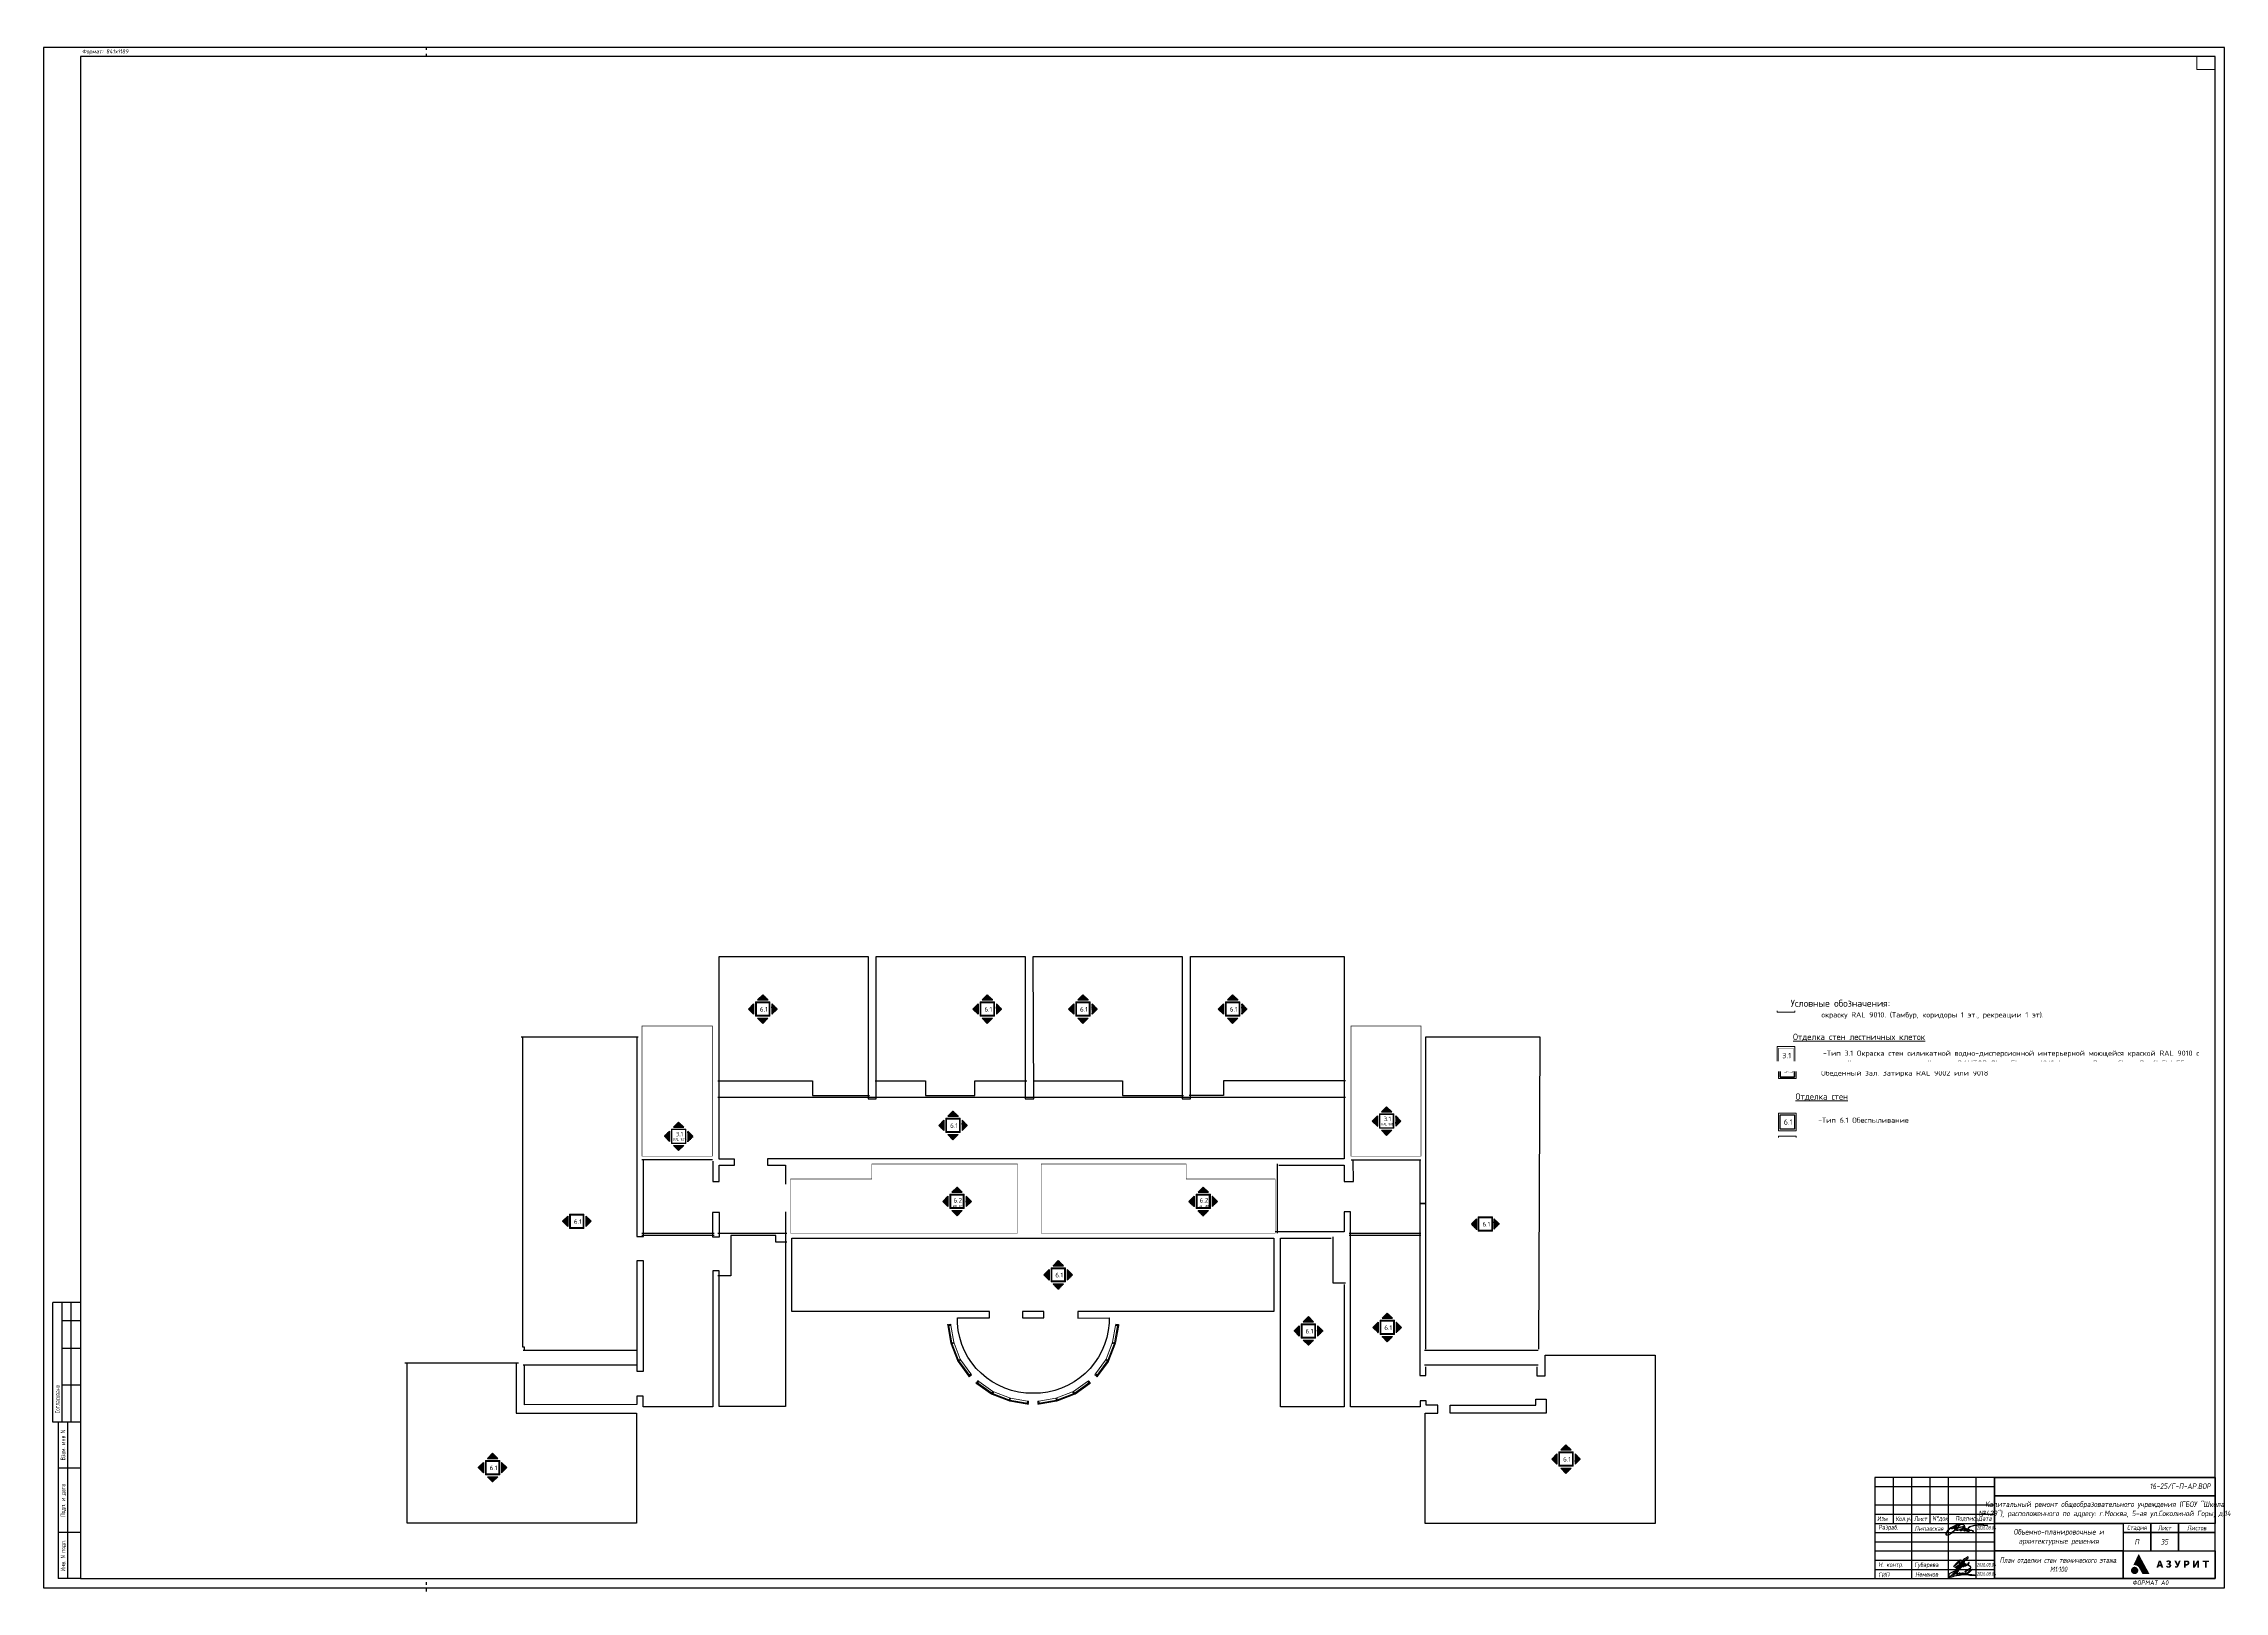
# Paper-space layout '29.стены т.этаж' of a CAD drawing. Header units: millimetres. Extents: x 267 to 1452, y -69 to 772.
# The model-space entities are those that its viewports show. They can reach past a viewport. Long polylines and large blocks are cut down to what shows.
import ezdxf
from ezdxf import colors
from ezdxf.entities.mleader import LeaderData, LeaderLine
from ezdxf.enums import TextEntityAlignment as Align
from ezdxf.math import Vec2, Vec3

# ---------------------------------------------------------------- set-up
doc = ezdxf.new("R2010")
doc.units = ezdxf.units.MM
for name, pattern in [('ACAD_ISO03W100', [30, 12, -18]), ('ADSK_Штрих_ш3 п1_5', [4.5, 3, -1.5]), ('ADSK_Штриховая_ш2 п1', [3, 2, -1])]:
    doc.linetypes.add(name, pattern=pattern)
for name, color, linetype, lineweight in [('!!!_Отделка стен', 7, 'Continuous', 15), ('_STAMP', 250, 'Continuous', 30), ('_TEXT', 189, 'Continuous', 30), ('АР_Перегородки витражные', 152, 'Continuous', 13), ('Подписи', 5, 'Continuous', 25), ('текст', 7, 'Continuous', 15)]:
    doc.layers.add(name, color=color, linetype=linetype, lineweight=lineweight)
doc.layers.add('_RAMKA', color=7, linetype='Continuous')
doc.layers.add('№ для экспертизы', color=250, linetype='Continuous')
doc.layers.get('Defpoints').off()
doc.styles.add('ISOCPEUR', font='isocpeur.ttf', dxfattribs={"height": 800})
doc.styles.add('ISOCPEUR_8', font='isocpeur.ttf', dxfattribs={"width": 0.8, "height": 60})
doc.styles.add('ISOCPEUR_9', font='isocpeur.ttf', dxfattribs={"height": 80})
doc.styles.add('SIMPLEX', font='simplex.shx', dxfattribs={"width": 0.85, "oblique": 7})
doc.styles.add('Архитект', font='isocpeur.ttf', dxfattribs={"width": 0.8, "oblique": 8})
doc.styles.add('Архитектурный размер', font='isocpeur.ttf', dxfattribs={"width": 0.8, "oblique": 8})
doc.styles.add('ГОСТ 2.304', font='isocpeur.ttf', dxfattribs={"width": 0.7})
doc.linetypes.add('зигзаг', pattern='A,0.00254,-5.08,[131,ltypeshp.shx,S=5.08,R=0,X=-5.08,Y=0],-10.16,[131,ltypeshp.shx,S=5.08,R=180,X=5.08,Y=0],-5.08', length=20.32254)
pattern_1 = [(335.76716334, (-69115.3163, 318510.941), (0.651582564, 1.447617495), []), (65.76716334, (-69115.3163, 318510.941), (-1.447617495, 0.651582564), [])]
pattern_2 = [(45, (183184.327, -136582.77), (-35.355339, 35.355339), []), (45, (183219.683, -136582.77), (-35.355339, 35.355339), [62.5, -12.5, 0, -12.5])]
pattern_3 = [(45, (388512.417, 71695.22), (-35.3553, 35.3553), []), (45, (388547.77, 71695.22), (-35.3553, 35.3553), [62.5, -12.5, 0, -12.5])]
pattern_4 = [(45, (359529.53, 77066.5), (-35.3553, 35.3553), []), (45, (359564.887, 77066.5), (-35.3553, 35.3553), [62.5, -12.5, 0, -12.5])]
pattern_5 = [(45, (349163.24, 83406.545), (-35.3553, 35.3553), []), (45, (349198.594, 83406.545), (-35.3553, 35.3553), [62.5, -12.5, 0, -12.5])]
pattern_6 = [(45, (361397.56, 83406.545), (-35.3553, 35.3553), []), (45, (361432.915, 83406.545), (-35.3553, 35.3553), [62.5, -12.5, 0, -12.5])]
pattern_7 = [(45, (366607.73, 83406.545), (-35.3553, 35.3553), []), (45, (366643.087, 83406.545), (-35.3553, 35.3553), [62.5, -12.5, 0, -12.5])]
pattern_8 = [(45, (374767.1, 83406.545), (-35.3553, 35.3553), []), (45, (374802.457, 83406.545), (-35.3553, 35.3553), [62.5, -12.5, 0, -12.5])]
pattern_9 = [(45, (339030.756, 71840.125), (-35.3553, 35.3553), []), (45, (339066.11, 71840.125), (-35.3553, 35.3553), [62.5, -12.5, 0, -12.5])]

# ---------------------------------------------------------------- blocks, each defined once
blk = doc.blocks.new('_DOP_POLE')
at = {"layer": '_STAMP'}
for p, q in [((-15, 85), (-15, 150)), ((0, 150), (-15, 150)), ((-10, 85), (-10, 150)), ((-5, 85), (-5, 150)), ((0, 150), (0, 0)), ((0, 140), (-10, 140)), ((0, 125), (-10, 125)), ((0, 105), (-10, 105)), ((0, 85), (-15, 85)), ((-12, 85), (-12, 0)), ((-7, 85), (-7, 0)), ((0, 60), (-12, 60)), ((0, 25), (-12, 25)), ((0, 0), (-12, 0))]:
    blk.add_line(p, q, dxfattribs=at)
at = {"layer": '_TEXT', "style": 'ISOCPEUR', "width": 0.7}
for s, p in [('Согласовано', (-12.5, 97.5)), ('Взам. инв N', (-9.5, 72.5)), ('Подп. и дата', (-9.5, 42.5)), ('Инв. N подл.', (-9.5, 12.5))]:
    blk.add_text(s, height=2.5, rotation=90, dxfattribs=at).set_placement(p, align=Align.MIDDLE_CENTER)
blk = doc.blocks.new('*U52')
at = {"color": 0}
for p, q in [((1172, 827), (1172, 834)), ((1182, 827), (1172, 827))]:
    blk.add_line(p, q, dxfattribs=at)
at = {"layer": '_RAMKA', "color": 253, "linetype": 'ACAD_ISO03W100', "ltscale": 0.12}
for p, q in [((210, 834), (210, 841)), ((210, 0), (210, 7))]:
    blk.add_line(p, q, dxfattribs=at)
at = {"layer": '_RAMKA', "color": 0}
for points in [[(2, 2), (1187, 2), (1187, 839), (2, 839)], [(22, 7), (1182, 7), (1182, 834), (22, 834)]]:
    blk.add_lwpolyline(points, close=True, dxfattribs=at)
at = {"layer": '_RAMKA'}
blk.add_blockref('_DOP_POLE', (22, 7), dxfattribs=at)
at = {"layer": '_RAMKA', "color": 8, "insert": (23, 836.5), "char_height": 2.2, "attachment_point": 4, "style": 'SIMPLEX'}
blk.add_mtext_dynamic_manual_height_columns('Формат: 841x1189', width=59.756, gutter_width=12.5, heights=[0], dxfattribs=at)
at = {"layer": '_RAMKA', "color": 8, "style": 'SIMPLEX', "oblique": 7, "width": 0.85}
blk.add_attdef('ФОРМАТ_А', (1137, 3.5), '', height=2.5, dxfattribs=at)
blk = doc.blocks.new('Логотип Азурит')
at = {"layer": '_STAMP', "linetype": 'Continuous', "true_color": 0x2a3756}
h = blk.add_hatch(color=159, dxfattribs=at)
h.dxf.hatch_style = 1
h.paths.add_polyline_path([(-39.4, 8.5), (-40, 9.6), (-40.6, 10.7), (-41.1, 11.7), (-41.6, 12.6), (-41.8, 12.9), (-41.9, 13), (-41.9, 12.9), (-42, 12.8), (-42.4, 12), (-42.8, 11.2), (-43.1, 10.5), (-43.5, 9.7), (-44.2, 8.3), (-44.5, 7.6), (-44.7, 7.1), (-44.8, 6.9), (-44.7, 6.9), (-44.5, 7), (-44.3, 7), (-44.1, 7), (-43.9, 7), (-43.7, 6.9), (-43.6, 6.9), (-43.4, 6.9), (-43.2, 6.8), (-43.1, 6.7), (-42.9, 6.7), (-42.7, 6.6), (-42.6, 6.5), (-42.4, 6.4), (-42.3, 6.3), (-42.2, 6.2), (-42, 6), (-41.9, 5.9), (-41.8, 5.8), (-41.7, 5.7), (-41.6, 5.5), (-41.3, 4.9), (-41, 4.4), (-40.6, 3.6), (-40, 2.6), (-39.8, 2.1), (-37.9, 2.1), (-36.5, 2.1), (-35.9, 2.1), (-36.5, 3.1), (-36.8, 3.8), (-37.2, 4.4), (-37.7, 5.3), (-38.2, 6.3), (-38.5, 6.9), (-38.9, 7.5)])
at = {"layer": '_STAMP', "linetype": 'Continuous', "true_color": 0x1447b7}
h = blk.add_hatch(color=162, dxfattribs=at)
h.dxf.hatch_style = 1
h.paths.add_polyline_path([(-42.1, 4.2), (-42.1, 4.4), (-42.1, 4.6), (-42.2, 4.8), (-42.3, 4.9), (-42.4, 5.1), (-42.5, 5.3), (-42.6, 5.4), (-42.7, 5.5), (-42.8, 5.6), (-42.9, 5.7), (-43.1, 5.9), (-43.4, 6), (-43.6, 6), (-43.9, 6.1), (-44.2, 6.1), (-44.4, 6.1), (-44.5, 6), (-44.7, 6), (-44.9, 5.9), (-45, 5.8), (-45.2, 5.7), (-45.4, 5.6), (-45.5, 5.5), (-45.6, 5.3), (-45.7, 5.2), (-45.8, 5), (-45.9, 4.9), (-46, 4.7), (-46, 4.5), (-46.1, 4.3), (-46.1, 4.1), (-46.1, 3.9), (-46, 3.7), (-46, 3.5), (-45.9, 3.4), (-45.9, 3.2), (-45.8, 3.1), (-45.7, 3), (-45.6, 2.9), (-45.5, 2.8), (-45.4, 2.7), (-45.3, 2.6), (-45.2, 2.5), (-45.1, 2.4), (-45, 2.3), (-44.8, 2.3), (-44.7, 2.2), (-44.6, 2.2), (-44.4, 2.2), (-44.3, 2.1), (-44.1, 2.1), (-43.8, 2.1), (-43.6, 2.2), (-43.3, 2.3), (-43.1, 2.4), (-42.9, 2.5), (-42.7, 2.7), (-42.6, 2.8), (-42.4, 3), (-42.3, 3.1), (-42.3, 3.3), (-42.2, 3.5), (-42.1, 3.7), (-42.1, 3.8), (-42.1, 4)])
at = {"layer": '_STAMP', "linetype": 'Continuous', "true_color": 0x2a3756}
h = blk.add_hatch(color=159, dxfattribs=at)
h.dxf.hatch_style = 1
h.paths.add_polyline_path([(-29.3, 7.9), (-29.6, 8.8), (-29.9, 9.5), (-30.4, 9.5), (-30.9, 9.5), (-30.9, 9.4), (-31.3, 8.4), (-31.6, 7.3), (-32, 6.3), (-32.2, 5.6), (-32.1, 5.6), (-31.7, 5.6), (-31.2, 5.6), (-31.1, 6), (-31, 6.4), (-30.4, 6.4), (-29.8, 6.4), (-29.6, 6), (-29.5, 5.6), (-29, 5.6), (-28.5, 5.6), (-28.6, 5.8), (-28.9, 6.8)])
h.paths.add_polyline_path([(-30.8, 7.2), (-30.7, 7.3), (-30.6, 7.9), (-30.4, 8.4), (-30.4, 8.6), (-30.4, 8.7), (-30.4, 8.6), (-30.3, 8.4), (-30.2, 8.1), (-30.1, 7.7), (-30, 7.3), (-30, 7.2), (-30.4, 7.2)], flags=16)
h = blk.add_hatch(color=159, dxfattribs=at)
h.dxf.hatch_style = 1
h.paths.add_polyline_path([(-24.4, 7.3), (-24.5, 7.4), (-24.6, 7.5), (-24.7, 7.6), (-24.8, 7.6), (-24.7, 7.7), (-24.6, 7.8), (-24.5, 7.9), (-24.5, 8), (-24.4, 8.1), (-24.3, 8.2), (-24.3, 8.3), (-24.3, 8.3), (-24.3, 8.5), (-24.3, 8.7), (-24.3, 8.7), (-24.3, 8.8), (-24.4, 9), (-24.5, 9.1), (-24.6, 9.3), (-24.8, 9.4), (-24.9, 9.5), (-25.1, 9.5), (-25.3, 9.6), (-25.6, 9.6), (-25.7, 9.6), (-25.9, 9.6), (-26.1, 9.6), (-26.2, 9.5), (-26.4, 9.5), (-26.5, 9.4), (-26.7, 9.3), (-26.8, 9.2), (-26.9, 9.2), (-26.8, 9), (-26.6, 8.7), (-26.5, 8.5), (-26.5, 8.5), (-26.5, 8.5), (-26.3, 8.6), (-26.2, 8.7), (-26.1, 8.7), (-25.9, 8.8), (-25.8, 8.8), (-25.7, 8.8), (-25.6, 8.8), (-25.5, 8.8), (-25.5, 8.7), (-25.4, 8.7), (-25.3, 8.6), (-25.3, 8.6), (-25.3, 8.5), (-25.3, 8.4), (-25.3, 8.3), (-25.3, 8.2), (-25.4, 8.1), (-25.4, 8.1), (-25.4, 8.1), (-25.5, 8), (-25.6, 8), (-25.8, 8), (-26.1, 8), (-26.1, 7.6), (-26.1, 7.2), (-25.8, 7.2), (-25.5, 7.2), (-25.5, 7.2), (-25.4, 7.2), (-25.3, 7.2), (-25.3, 7.1), (-25.2, 7.1), (-25.2, 7), (-25.2, 7), (-25.2, 6.9), (-25.2, 6.8), (-25.2, 6.7), (-25.2, 6.6), (-25.2, 6.6), (-25.3, 6.5), (-25.3, 6.5), (-25.4, 6.5), (-25.4, 6.4), (-25.5, 6.4), (-25.7, 6.4), (-25.8, 6.4), (-25.9, 6.4), (-26, 6.4), (-26.2, 6.5), (-26.3, 6.6), (-26.4, 6.7), (-26.5, 6.8), (-26.8, 6.5), (-26.9, 6.3), (-27, 6.2), (-27, 6.1), (-27, 6.1), (-26.9, 6.1), (-26.8, 6), (-26.6, 5.8), (-26.4, 5.7), (-26.2, 5.6), (-26, 5.6), (-25.8, 5.6), (-25.5, 5.6), (-25.3, 5.6), (-25.1, 5.6), (-25, 5.7), (-24.9, 5.7), (-24.7, 5.8), (-24.6, 5.9), (-24.5, 5.9), (-24.4, 6), (-24.4, 6.1), (-24.3, 6.2), (-24.3, 6.4), (-24.2, 6.5), (-24.2, 6.7), (-24.2, 6.8), (-24.2, 6.9), (-24.2, 7.1), (-24.3, 7.2), (-24.3, 7.3)])
h = blk.add_hatch(color=159, dxfattribs=at)
h.dxf.hatch_style = 1
h.paths.add_polyline_path([(-19.6, 8), (-19.4, 8.7), (-19.1, 9.2), (-19, 9.5), (-19.2, 9.5), (-19.5, 9.5), (-20, 9.5), (-20, 9.4), (-20.3, 8.7), (-20.6, 7.8), (-20.6, 7.7), (-20.7, 7.6), (-20.7, 7.6), (-20.7, 7.7), (-20.8, 8), (-21, 8.4), (-21.3, 9.1), (-21.5, 9.5), (-22.1, 9.5), (-22.6, 9.5), (-22.4, 9.2), (-21.9, 8.2), (-21.3, 7.1), (-21.1, 6.6), (-21.1, 6.6), (-21.1, 6.5), (-21.1, 6.5), (-21.2, 6.4), (-21.3, 6.4), (-21.4, 6.4), (-21.5, 6.4), (-21.5, 6.4), (-21.6, 6.4), (-21.7, 6.5), (-21.8, 6.5), (-21.9, 6.5), (-21.9, 6.4), (-22.1, 6), (-22.2, 5.9), (-22.2, 5.8), (-22.1, 5.8), (-21.9, 5.7), (-21.8, 5.6), (-21.7, 5.6), (-21.5, 5.6), (-21.3, 5.6), (-21.1, 5.6), (-21, 5.6), (-20.9, 5.7), (-20.8, 5.7), (-20.7, 5.8), (-20.6, 5.8), (-20.6, 5.9), (-20.5, 6), (-20.3, 6.2), (-20.3, 6.4), (-20.2, 6.5), (-19.9, 7.3)])
h = blk.add_hatch(color=159, dxfattribs=at)
h.dxf.hatch_style = 1
h.paths.add_polyline_path([(-14.5, 7.5), (-14.4, 7.6), (-14.4, 7.7), (-14.3, 8), (-14.3, 8.2), (-14.3, 8.4), (-14.4, 8.6), (-14.4, 8.8), (-14.5, 8.9), (-14.6, 9), (-14.6, 9.1), (-14.7, 9.2), (-14.8, 9.3), (-14.9, 9.4), (-15.1, 9.4), (-15.2, 9.5), (-15.3, 9.5), (-15.5, 9.5), (-16.3, 9.5), (-17.2, 9.5), (-17.2, 7.6), (-17.2, 5.6), (-16.7, 5.6), (-16.3, 5.6), (-16.3, 6.2), (-16.3, 6.8), (-15.9, 6.8), (-15.6, 6.8), (-15.4, 6.9), (-15.2, 6.9), (-15, 7), (-14.8, 7.1), (-14.7, 7.2), (-14.6, 7.4)])
h.paths.add_polyline_path([(-15.6, 7.7), (-15.7, 7.7), (-16, 7.7), (-16.3, 7.7), (-16.3, 8.2), (-16.3, 8.7), (-15.9, 8.7), (-15.6, 8.7), (-15.6, 8.7), (-15.5, 8.7), (-15.4, 8.6), (-15.4, 8.5), (-15.3, 8.4), (-15.3, 8.4), (-15.3, 8.2), (-15.3, 8.1), (-15.3, 8), (-15.3, 7.9), (-15.4, 7.9), (-15.4, 7.8), (-15.4, 7.8), (-15.5, 7.7)], flags=16)
h = blk.add_hatch(color=159, dxfattribs=at)
h.dxf.hatch_style = 1
h.paths.add_polyline_path([(-10.1, 7.8), (-10, 8), (-9.9, 8.1), (-9.9, 7.9), (-10, 7.5), (-10, 6.7), (-10, 5.6), (-9.5, 5.6), (-9, 5.6), (-9, 7.6), (-9, 9.5), (-9.5, 9.5), (-10, 9.5), (-10.4, 8.9), (-10.8, 8.1), (-11, 7.8), (-11.3, 7.3), (-11.4, 7.1), (-11.4, 7), (-11.4, 7.3), (-11.4, 7.8), (-11.4, 8.6), (-11.4, 9.5), (-11.9, 9.5), (-12.3, 9.5), (-12.3, 7.6), (-12.3, 5.6), (-11.9, 5.6), (-11.4, 5.6), (-11.2, 5.9), (-10.6, 6.9), (-10.3, 7.4)])
h = blk.add_hatch(color=159, dxfattribs=at)
h.dxf.hatch_style = 1
h.paths.add_polyline_path([(-3.7, 9.1), (-3.7, 9.5), (-5.4, 9.5), (-7.1, 9.5), (-7.1, 9.1), (-7.1, 8.7), (-6.5, 8.7), (-5.9, 8.7), (-5.9, 7.2), (-5.9, 5.6), (-5.4, 5.6), (-5, 5.6), (-5, 7.2), (-5, 8.7), (-4.3, 8.7), (-3.7, 8.7)])
blk = doc.blocks.new('подпись Липавская')
at = {"color": 162, "lineweight": 18, "true_color": 0x0034d1}
for points, knots in [([(2.4, -0.6), (1.9, -1.1), (1.5, -1.5), (0.6, -2.3), (0.2, -2.6), (-0.4, -3.1), (-0.8, -3.3), (-1.5, -3.6), (-1.9, -3.7), (-2.4, -3.8), (-2.6, -3.8), (-2.9, -3.6), (-3, -3.5), (-3.1, -3.2), (-3, -3.1), (-3, -2.6), (-2.9, -2.3), (-2.6, -1.9), (-2.5, -1.7), (-2, -1), (-1.6, -0.6), (-0.8, 0.1), (-0.4, 0.4), (0.6, 0.9), (1, 1.2), (1.6, 1.4), (1.6, 1.4), (1.7, 1.5)], [1.927995, 1.927995, 1.927995, 1.927995, 2.162861, 2.162861, 2.342684, 2.342684, 2.481252, 2.481252, 2.589465, 2.589465, 2.644352, 2.644352, 2.684993, 2.684993, 2.725633, 2.725633, 2.816518, 2.816518, 2.907403, 2.907403, 3.101021, 3.101021, 3.294638, 3.294638, 3.488255, 3.488255, 3.514244, 3.514244, 3.514244, 3.514244]), ([(1.5, 0.1), (1.6, 0.1), (1.8, 0.1), (2, 0.2), (2.1, 0.3), (2.5, 0.4), (2.7, 0.6), (3, 0.7)], [0.9055552, 0.9055552, 0.9055552, 0.9055552, 0.9629326, 0.9629326, 1.02031, 1.02031, 1.1239395, 1.1239395, 1.1239395, 1.1239395]), ([(6.8, 0.3), (6.6, 0.1), (6.3, 0), (5.8, -0.3), (5.5, -0.5), (5, -0.7), (4.7, -0.8), (4.2, -1), (4, -1), (3.6, -1.1), (3.4, -1.1), (3, -1.1), (2.8, -1.1), (2.6, -1), (2.5, -1), (2.4, -0.8), (2.3, -0.7), (2.4, -0.6)], [4.3062538, 4.3062538, 4.3062538, 4.3062538, 4.4138757, 4.4138757, 4.5214976, 4.5214976, 4.6291196, 4.6291196, 4.7090277, 4.7090277, 4.7729116, 4.7729116, 4.8231548, 4.8231548, 4.8495834, 4.8495834, 4.87234, 4.87234, 4.87234, 4.87234]), ([(2.8, -0.2), (3.1, 0.1), (3.6, 0.3), (4.3, 0.6), (4.6, 0.7), (5.2, 0.9), (5.6, 0.9), (6.2, 1), (6.5, 1), (6.8, 1)], [4.9347748, 4.9347748, 4.9347748, 4.9347748, 5.0568055, 5.0568055, 5.1788362, 5.1788362, 5.3146558, 5.3146558, 5.3908243, 5.3908243, 5.3908243, 5.3908243]), ([(5.1, 2.3), (5.5, 2.3), (5.9, 2.2), (6.5, 2), (6.7, 2), (7.1, 1.6), (7.3, 1.3), (7.3, 1), (7.2, 0.9), (7.2, 0.8)], [3.9400756, 3.9400756, 3.9400756, 3.9400756, 4.077799, 4.077799, 4.1515227, 4.1515227, 4.2252463, 4.2252463, 4.2499379, 4.2499379, 4.2499379, 4.2499379]), ([(7.2, 0.8), (7.3, 0.7), (7.3, 0.5), (7.3, 0.3), (7.3, 0.2), (7.3, 0), (7.2, 0), (7.2, 0)], [5.43291642, 5.43291642, 5.43291642, 5.43291642, 5.46279586, 5.46279586, 5.4926753, 5.4926753, 5.50331351, 5.50331351, 5.50331351, 5.50331351]), ([(7.2, 0), (7.4, 0), (7.5, 0), (7.8, 0), (8, 0), (8.2, -0.2), (8.3, -0.3), (8.3, -0.4)], [6.0978529, 6.0978529, 6.0978529, 6.0978529, 6.1425729, 6.1425729, 6.1872929, 6.1872929, 6.2036694, 6.2036694, 6.2036694, 6.2036694]), ([(8.7, -0.5), (8.8, -0.1), (9.2, 0.3), (9.8, 0.8), (10.2, 1.1), (11, 1.4), (11.4, 1.5), (12.7, 1.7), (13.6, 1.8), (15, 1.9), (15.7, 1.9), (16.8, 1.9), (17.2, 1.9), (18, 1.8), (18.5, 1.8), (19.2, 1.7), (19.4, 1.7), (19.7, 1.7)], [7.769656, 7.769656, 7.769656, 7.769656, 7.921996, 7.921996, 8.074335, 8.074335, 8.226675, 8.226675, 8.542229, 8.542229, 8.775159, 8.775159, 8.93404, 8.93404, 9.09292, 9.09292, 9.186254, 9.186254, 9.186254, 9.186254]), ([(6.6, -0.7), (6.5, -0.8), (6.4, -0.9), (6, -1.1), (5.7, -1.3), (5.4, -1.4), (5.3, -1.4), (5.2, -1.4), (5.1, -1.4), (5, -1.4), (5, -1.4), (4.9, -1.4), (4.8, -1.3), (4.8, -1.1), (4.8, -1.1), (4.9, -1), (4.9, -1), (4.9, -0.9), (5, -0.9), (5.1, -0.8), (5.3, -0.7), (5.5, -0.6), (5.6, -0.5), (5.9, -0.4), (6, -0.3), (6.3, -0.3), (6.3, -0.3), (6.4, -0.2)], [5.5967371, 5.5967371, 5.5967371, 5.5967371, 5.6654435, 5.6654435, 5.7341498, 5.7341498, 5.7599769, 5.7599769, 5.7754743, 5.7754743, 5.7848694, 5.7848694, 5.7920528, 5.7920528, 5.7992363, 5.7992363, 5.8064198, 5.8064198, 5.8255794, 5.8255794, 5.8652806, 5.8652806, 5.9049817, 5.9049817, 5.9720452, 5.9720452, 5.9983972, 5.9983972, 5.9983972, 5.9983972]), ([(7.7, -1.2), (7.7, -1.3), (7.6, -1.3), (7.4, -1.4), (7.3, -1.5), (7.1, -1.5), (7, -1.5), (6.9, -1.4), (6.9, -1.4), (6.8, -1.3), (6.8, -1.2), (6.8, -1.1), (6.8, -1), (6.9, -0.9), (6.9, -0.9), (7, -0.8), (7.1, -0.7), (7.4, -0.6), (7.6, -0.5), (7.7, -0.5)], [6.3030834, 6.3030834, 6.3030834, 6.3030834, 6.3311025, 6.3311025, 6.3581066, 6.3581066, 6.3684891, 6.3684891, 6.3749758, 6.3749758, 6.3814625, 6.3814625, 6.3879491, 6.3879491, 6.4022384, 6.4022384, 6.4305971, 6.4305971, 6.4944159, 6.4944159, 6.4944159, 6.4944159]), ([(8.6, -1.2), (8.5, -1.3), (8.4, -1.3), (8.3, -1.4), (8.2, -1.4), (8.1, -1.5), (8, -1.5), (7.9, -1.4), (7.8, -1.4), (7.7, -1.3), (7.7, -1.3), (7.7, -1.2)], [6.63437936, 6.63437936, 6.63437936, 6.63437936, 6.65591892, 6.65591892, 6.6718971, 6.6718971, 6.68234273, 6.68234273, 6.6889962, 6.6889962, 6.69151939, 6.69151939, 6.69151939, 6.69151939]), ([(9.7, -1.1), (9.9, -1.1), (10.3, -1), (11, -1), (11.3, -1), (11.8, -1.2), (11.9, -1.4), (12.1, -1.8), (12, -2.1), (11.8, -2.3), (11.7, -2.4), (11.3, -2.5), (11.2, -2.5), (10.6, -2.5), (10.3, -2.5), (9.7, -2.3), (9.5, -2.2), (9.1, -2), (8.9, -1.9), (8.6, -1.5), (8.6, -1.4), (8.6, -1.2)], [7.0162906, 7.0162906, 7.0162906, 7.0162906, 7.0993883, 7.0993883, 7.1824861, 7.1824861, 7.2545595, 7.2545595, 7.301037, 7.301037, 7.3475144, 7.3475144, 7.3939919, 7.3939919, 7.486045, 7.486045, 7.578098, 7.578098, 7.6546435, 7.6546435, 7.6967383, 7.6967383, 7.6967383, 7.6967383]), ([(9.2, -0.6), (9.2, -0.6), (9.3, -0.6), (9.5, -0.5), (9.5, -0.5), (9.6, -0.5), (9.7, -0.6), (9.8, -0.8), (9.8, -0.8), (9.8, -0.9), (9.8, -1), (9.8, -1), (9.7, -1.1), (9.7, -1.1)], [6.85701628, 6.85701628, 6.85701628, 6.85701628, 6.88166544, 6.88166544, 6.8944683, 6.8944683, 6.90289754, 6.90289754, 6.91132677, 6.91132677, 6.91975601, 6.91975601, 6.93200035, 6.93200035, 6.93200035, 6.93200035])]:
    blk.add_open_spline(points, degree=3, knots=knots, dxfattribs=at)
blk.add_spline([(0, 0), (0, -0.1), (0.3, -0.2), (0.8, 0), (1.4, 0.3), (1.9, 0.6), (2.3, 0.9), (2.7, 1.2), (2.9, 1.5), (3, 1.7), (3, 1.9), (2.7, 1.9), (2.4, 1.7), (1.8, 1.3), (1.5, 1), (1.2, 0.5), (1.1, 0.1), (1.2, -0.1), (1.6, -0.2), (2.1, 0), (2.5, 0.2), (2.9, 0.4), (3.5, 0.7), (4.1, 1.2), (4.6, 1.8), (4.8, 2.1), (4.9, 2.3), (4.5, 2.1), (4.1, 1.7), (3.7, 1.3), (3.1, 0.5), (2.4, -0.2), (1.7, -1), (0.7, -1.8), (-0.1, -2.5), (-1.4, -3.3), (-2.7, -3.4), (-2.7, -2.6), (-2.3, -1.8), (-1.6, -1), (-0.5, -0.1), (1, 0.8), (2, 1.3), (3.5, 1.8), (4.9, 2), (5.9, 2), (6.5, 1.8), (6.9, 1.5), (7, 1.1), (6.6, 0.4), (5.7, -0.1), (4.4, -0.6), (3.4, -0.9), (2.6, -0.8), (3.8, 0.1), (4.9, 0.5), (6.3, 0.7), (7.1, 0.5), (7, 0.1), (6.8, -0.2), (6.4, -0.5), (5.9, -0.9), (5, -1.2), (5.4, -0.9), (5.6, -0.8), (5.9, -0.6), (6.2, -0.5), (6.9, -0.3), (7.6, -0.2), (8, -0.4), (8.1, -0.4), (8, -0.6), (7.7, -1), (7.3, -1.2), (7, -1.2), (7.2, -1), (7.4, -0.9), (7.8, -0.7), (8.1, -0.6), (8.4, -0.6), (8.5, -0.7), (8.4, -1.1), (8.2, -1.2), (8, -1.2), (8, -1), (8.2, -0.9), (8.7, -0.9), (9, -0.9), (9.6, -0.8), (9.4, -1.1), (10.8, -1.2), (11.7, -1.6), (11.8, -1.9), (10.3, -2.2), (9.5, -1.9), (8.9, -1.5), (8.8, -0.7), (9.2, -0.1), (9.8, 0.5), (10.7, 1), (12.2, 1.4), (13.8, 1.6), (15.5, 1.7), (16.6, 1.7), (17.2, 1.6), (18.3, 1.6), (19.6, 1.4)], degree=3, dxfattribs=at)
for points in [[(0.2, 0.1), (0.5, 0.1), (0.6, 0.2), (0.9, 0.3)], [(1.6, 0.7), (1.9, 0.9), (2.1, 1), (2.3, 1.2)], [(2, 1.1), (1.8, 0.9), (1.7, 0.8), (1.6, 0.7)], [(3.3, 0.4), (3.1, 0.2), (3, 0), (2.8, -0.2)], [(3.2, 2), (3.6, 2), (3.9, 2.1), (4.2, 2.2)], [(8.3, -0.4), (8.4, -0.4), (8.6, -0.4), (8.7, -0.5)]]:
    blk.add_open_spline(points, degree=3, dxfattribs=at)
blk = doc.blocks.new('A$C87e5faed')
at = {"color": 172, "true_color": 0x1616e3}
for p, q in [((4.5, 4), (1.3, 0.4)), ((1.3, 0.4), (4.4, 3.1)), ((1.3, 0.4), (4.4, 3)), ((4.5, 3.9), (1.4, 0.4)), ((2.7, -0.6), (4.6, 1.4)), ((2.8, -0.6), (4.6, 1.3)), ((3.9, 0), (3.2, -0.6)), ((3.9, 0), (4, 0.1)), ((4, 0.1), (4.6, 0.7)), ((4.1, 0.2), (4.6, 0.6)), ((4.5, 3.2), (4.7, 3.4)), ((4.5, 3.1), (4.7, 3.3)), ((4.6, 1.4), (5.1, 1.9)), ((4.6, 1.4), (4.9, 1.8)), ((4.6, 0.5), (4.6, 0.3)), ((4.6, 0.3), (4.8, 0.2)), ((4.7, 0.7), (7.2, 2.9)), ((4.9, 1.3), (4.7, 0.9)), ((4.7, 0.7), (4.7, 0.6)), ((4.7, 0.6), (4.7, 0.3)), ((4.7, 0.3), (4.8, 0.3)), ((4.8, 0.8), (7.2, 3)), ((5, 1.3), (4.8, 0.8)), ((4.8, 0.3), (5.3, 0.4)), ((4.8, 0.2), (5.3, 0.4)), ((4.8, 0.2), (5.3, 0.4)), ((7.2, 3), (5, 1.3)), ((7.1, 3), (5, 1.3)), ((5.1, 2), (7.4, 4.8)), ((5.2, 2.1), (7.4, 4.8)), ((5.3, 0.4), (7.5, 2)), ((5.3, 0.4), (6.5, 1.2)), ((6.7, 1.4), (6.2, 0.8)), ((6.5, 1.2), (6.2, 0.8)), ((6.7, 1.4), (7.6, 2)), ((6.7, 0.6), (7.1, 0.9)), ((7.5, 2), (6.8, 1.5)), ((6.8, 0.5), (7.2, 1)), ((6.9, 1.5), (6.9, 1.5)), ((7.8, 1.8), (7.1, 0.9)), ((7.2, 1), (8, 1.7)), ((7.9, 1.7), (7.2, 1)), ((7.2, 1), (7.3, 0.8)), ((7.3, 1), (8, 1.6)), ((7.4, 0.9), (7.3, 1)), ((7.3, 0.8), (7.5, 0.8)), ((7.4, 4.8), (8.7, 5.6)), ((7.4, 4.8), (8.7, 5.6)), ((7.4, 0.9), (7.5, 0.9)), ((7.5, 2), (7.6, 2)), ((7.5, 0.8), (7.8, 0.9)), ((7.5, 0.9), (7.8, 0.9)), ((7.8, 0.9), (9, 1.7)), ((7.8, 0.9), (9.1, 1.6)), ((9.2, 1.5), (10.5, 0.4)), ((9.2, 1.4), (10.5, 0.4)), ((9.7, 2.6), (9.6, 2.6)), ((9.7, 2.5), (9.6, 2.5)), ((9.8, 2.5), (9.7, 2.6)), ((9.7, 2.5), (9.7, 2.5)), ((3, -0.7), (2.7, -0.6)), ((3, -0.7), (2.8, -0.6)), ((3.2, -0.6), (3, -0.7)), ((3.3, -0.6), (3, -0.7)), ((3.9, 0), (3.3, -0.6)), ((10.2, -0.7), (7.3, -2.5)), ((10.2, -0.8), (7.3, -2.6))]:
    blk.add_line(p, q, dxfattribs=at)
for points in [[(3.9, 0), (3.1, -0.2), (2.4, -0.3), (2.1, -0.3), (2.1, -0.1), (2.4, 0.2), (4.5, 1.6)], [(4, 0.1), (3.1, -0.2), (2.4, -0.3), (2.2, -0.2), (2.2, -0.1), (2.5, 0.2), (4.5, 1.6), (4.6, 1.4)], [(4.6, 0.5), (4.2, 0.1), (4, 0.1)], [(4.6, 0.6), (4.6, 0.5), (4.2, 0.2), (4.1, 0.2)], [(4.5, 3.1), (4.4, 2.2), (4.6, 1.6)], [(4.4, 3), (4.4, 2.2), (4.5, 1.6)], [(4.6, 1.6), (5.1, 2)], [(4.6, 1.6), (4.9, 1.8)], [(4.6, 1.6), (4.6, 1.4)], [(4.6, 1.4), (4.7, 0.9)], [(4.6, 1.3), (4.7, 0.9), (4.6, 0.7)]]:
    blk.add_lwpolyline(points, dxfattribs=at)
for points in [[(4.7, 3.3), (5.1, 3.7, 0.664719), (5, 3.9, 0.116051), (4.6, 3.6, 0.12803), (4.5, 3.4), (4.4, 3.1)], [(4.7, 3.4), (5.1, 3.7, 0.620604), (5, 3.8, 0.116009), (4.7, 3.6, 0.126024), (4.5, 3.3), (4.5, 3.2)], [(5.1, 1.9), (5.4, 2.1), (9.2, 5.1, 0.828646), (8.7, 5.6)], [(5.2, 2.1), (5.4, 2.2), (9.1, 5.1, 0.817588), (8.7, 5.6)]]:
    blk.add_lwpolyline(points, format="xyb", dxfattribs=at)
for centre, radius, start, end in [((6.4, 0.7), 0.164, 144.8899, 225.505), ((6.4, 0.7), 0.222, 144.8899, 225.505), ((6.5, 0.9), 0.486, 237.4946, 304.5474), ((6.5, 0.9), 0.428, 237.4946, 304.5474), ((7.2, 2.9), 0.0636, 335.3486, 107.8343), ((7.9, 1.7), 0.131, 327.1495, 150.1539), ((7.9, 1.7), 0.0731, 327.1495, 150.1539), ((9.7, 1.9), 0.682, 96.4472, 194.9902), ((9.7, 1.9), 0.624, 96.4472, 193.5642), ((8.4, 3), 1.49, 299.157, 339.3007), ((8.4, 3), 1.44, 299.6881, 338.4776), ((9.7, 1.9), 0.624, 199.0634, 220.3111), ((9.7, 1.9), 0.682, 200.0512, 220.3111), ((9.9, -0.1), 0.707, 295.4048, 36.3986), ((9.9, -0.1), 0.765, 295.4048, 36.3986)]:
    blk.add_arc(centre, radius, start, end, dxfattribs=at)
blk = doc.blocks.new('Неменов')
at = {"layer": 'Подписи'}
for points in [[(44385.28, 26773.62), (44385.4, 26773.92), (44385.82, 26774.46), (44386.26, 26774.88), (44386.68, 26775.31), (44386.92, 26775.52), (44387.56, 26776.07), (44386.71, 26775.48), (44386.36, 26775.33), (44385.84, 26775.08), (44385.47, 26774.85), (44385.17, 26774.54), (44384.9, 26774.25), (44384.73, 26774), (44384.56, 26773.64), (44384.97, 26774.05), (44385.56, 26774.6), (44386.05, 26775.09), (44386.7, 26775.75), (44387.01, 26776.08), (44387.52, 26776.69), (44387.97, 26777.16), (44388.49, 26777.69), (44388.73, 26777.9), (44389, 26778.06), (44389.12, 26778.06), (44389.12, 26777.92), (44388.98, 26777.64), (44388.37, 26777.08), (44387.89, 26776.67), (44387.28, 26776.32), (44386.37, 26775.82), (44385.14, 26775.39), (44383.93, 26774.83), (44383.43, 26774.36), (44383.22, 26773.85), (44383.22, 26773.49), (44383.72, 26773.37), (44384.08, 26773.64), (44385.13, 26774.59), (44386.04, 26775.51), (44386.97, 26776.37), (44385.33, 26774.76)], [(44386.27, 26774.52), (44386.76, 26774.69), (44387.03, 26774.95), (44386.83, 26774.95), (44386.31, 26774.62), (44386.27, 26774.52), (44386.27, 26774.45), (44387.35, 26774.7), (44386.98, 26774.46), (44387.97, 26774.88), (44387.47, 26774.52), (44387.47, 26774.4), (44388.35, 26774.86), (44388, 26774.48), (44389.15, 26774.96), (44388.51, 26774.46), (44389.67, 26774.88), (44389.02, 26774.44), (44390, 26774.86), (44389.59, 26774.46), (44390.84, 26774.98), (44390.23, 26774.54), (44391.84, 26775.15), (44392.4, 26775.45), (44392.82, 26775.9), (44393.19, 26776.38), (44392.41, 26775.93), (44391.71, 26775.35), (44391.18, 26774.88), (44390.97, 26774.55), (44390.97, 26774.44), (44391.38, 26774.51), (44391.54, 26774.67), (44391.11, 26774.67), (44390.59, 26774.54), (44390.46, 26774.41), (44390.9, 26774.2), (44394.9, 26773.96)], [(44383.03, 26772.46), (44383.03, 26772.68), (44383.41, 26772.91), (44384.1, 26773.16), (44385.03, 26773.42), (44386.21, 26773.74), (44387.75, 26774), (44389.31, 26774.23), (44390.9, 26774.23), (44392.49, 26774.23), (44394.9, 26773.96)]]:
    blk.add_spline(points, degree=3, dxfattribs=at)
blk = doc.blocks.new('_Azurit_Stamp 1')
at = {"layer": '_STAMP', "lineweight": -2}
for p, q in [((-185, 50), (-120, 50)), ((-120, 55), (-120, 0)), ((-185, 40), (-120, 40)), ((-185, 25), (-120, 25)), ((-185, 20), (-120, 20)), ((-185, 15), (-120, 15)), ((-185, 10), (-120, 10)), ((-185, 5), (-120, 5))]:
    blk.add_line(p, q, dxfattribs=at)
at = {"layer": '_STAMP', "lineweight": 30}
for p, q in [((-175, 55), (-175, 30)), ((-165, 55), (-165, 0)), ((-155, 55), (-155, 30)), ((-145, 55), (-145, 0)), ((-130, 55), (-130, 0)), ((-185, 35), (-120, 35)), ((-185, 30), (-120, 30))]:
    blk.add_line(p, q, dxfattribs=at)
at = {"layer": '_STAMP', "lineweight": -2}
blk.add_lwpolyline([(-185, 0), (0, 0), (0, 55), (-185, 55)], close=True, dxfattribs=at)
at = {"layer": '_STAMP', "lineweight": 30}
for points in [[(-185, 0), (0, 0), (0, 55), (-185, 55)], [(-120, 55), (0, 55), (0, 45), (-120, 45)], [(-120, 45), (0, 45), (0, 30), (-120, 30)], [(-120, 30), (-50, 30), (-50, 15), (-120, 15)], [(-50, 25), (-35, 25), (-35, 30), (-50, 30)], [(-50, 15), (-35, 15), (-35, 25), (-50, 25)], [(-35, 25), (-20, 25), (-20, 30), (-35, 30)], [(-35, 15), (-20, 15), (-20, 25), (-35, 25)], [(-20, 25), (0, 25), (0, 30), (-20, 30)], [(-20, 15), (0, 15), (0, 25), (-20, 25)], [(-120, 15), (-50, 15), (-50, 0), (-120, 0)], [(-50, 15), (0, 15), (0, 0), (-50, 0)]]:
    blk.add_lwpolyline(points, close=True, dxfattribs=at)
at = {"color": 172, "true_color": 0x1616e3}
blk.add_blockref('подпись Липавская', (-143.3, 27.3), dxfattribs=at)
at = {"linetype": 'Continuous'}
blk.add_blockref('Логотип Азурит', (0.3, 0.3), dxfattribs=at)
at = {"color": 241, "ltscale": 100, "true_color": 0xf7abae, "xscale": 1.266684842857199, "yscale": 1.266684842857199, "zscale": 1.266684842857199}
blk.add_blockref('Неменов', (-56364.3, -33912.3), dxfattribs=at)
at = {"color": 241, "ltscale": 100, "true_color": 0xf7abae}
blk.add_blockref('A$C87e5faed', (-143.4, 6.1), dxfattribs=at)
at = {"layer": '_STAMP', "style": 'Архитект', "oblique": 8, "width": 0.7}
for p in [(-129.6, 26.5), (-129.6, 6.5), (-129.6, 1.5)]:
    blk.add_text('2026.08.04', height=2, dxfattribs=at).set_placement(p)
at = {"layer": '_STAMP', "color": 7, "lineweight": -2, "attachment_point": 4}
for s, width, gutter_width, heights, insert, char_height, style in [('{\\C256;\\c0;16-25/Г-П-АР.ВОР}', 69.159, 0, [9.61], (-35.5, 50.2), 3, 'Архитектурный размер'), ('Изм', 10, 12.5, [0], (-183.7, 32.5), 2.5, 'Архитект'), ('Разраб.', 20, 12.5, [0], (-183, 27.5), 2.5, 'Архитект'), ('Кол.уч', 10, 12.5, [0], (-173.7, 32.2), 2.5, 'Архитект'), ('Лист', 10, 12.5, [0], (-163.7, 32.5), 2.5, 'Архитект'), ('Липавская', 19.036, 12.5, [0], (-163.4, 27.2), 2.5, 'Архитект'), ('N%%Dдок', 10, 12.5, [0], (-153.7, 32.5), 2.5, 'Архитект'), ('Подпись', 10, 12.5, [0], (-141.2, 32.5), 2.5, 'Архитект'), ('Дата', 10, 12.5, [0], (-128.7, 32.5), 2.5, 'Архитект'), ('Н. контр.', 20, 12.5, [0], (-183, 7.3), 2.5, 'Архитект'), ('ГИП', 20, 12.5, [0], (-183, 2), 2.5, 'Архитектурный размер'), ('Губарева', 19.036, 12.5, [0], (-163.4, 7.2), 2.5, 'Архитект'), ('Неменов', 19.036, 12.5, [0], (-163, 2.3), 2.5, 'Архитектурный размер')]:
    blk.add_mtext_dynamic_manual_height_columns(s, width=width, gutter_width=gutter_width, heights=heights, dxfattribs=dict(at, insert=insert, char_height=char_height, style=style))
at = {"layer": '_STAMP', "color": 7, "lineweight": -2, "char_height": 3, "attachment_point": 5, "style": 'Архитектурный размер'}
for s, insert, width in [('Капитальный ремонт общеобразовательного учреждения (ГБОУ "Школа №429"), расположенного по адресу: г.Москва, 5-ая ул.Соколиной Горы, д.14', (-60, 37.5), 120), ('Объемно-планировочные и архитектурные решения', (-85, 22.5), 57.581)]:
    blk.add_mtext(s, dxfattribs=dict(at, insert=insert, width=width))
at = {"layer": '_STAMP', "lineweight": -2, "char_height": 2.5, "attachment_point": 5, "style": 'Архитект'}
for s, insert in [('Стадия', (-42.5, 27.5)), ('Лист', (-27.5, 27.5)), ('Листов', (-10, 27.5))]:
    blk.add_mtext_dynamic_manual_height_columns(s, width=15, gutter_width=12.5, heights=[0], dxfattribs=dict(at, insert=insert))
blk = doc.blocks.new('стойка витр.')
h = blk.add_hatch()
h.set_pattern_fill('ANSI37', scale=0.5, angle=-69.23284)
h.set_pattern_definition(pattern_1)
edge = h.paths.add_edge_path()
edge.add_line((-23, 14), (-23, 15))
edge.add_arc((-23, 15), 0.427, 20.76054, 72.29996)
edge.add_arc((-23, 16), 0.427, 110.76398, 252.28796, ccw=False)
edge.add_line((-23, 16), (-22, 16))
edge.add_arc((-22, 16), 0.183, 20.74896, 110.78537, ccw=False)
edge.add_line((-22, 16), (-22, 16))
edge.add_arc((-22, 16), 0.183, 200.76661, 335.77797)
edge.add_line((-22, 16), (-21, 18))
edge.add_arc((-22, 18), 0.637, 344.39284, 381.72488)
edge.add_line((-21, 18), (-23, 22))
edge.add_arc((-23, 22), 0.637, 19.80945, 57.14149)
edge.add_line((-23, 22), (-24, 23))
edge.add_arc((-24, 23), 0.183, 65.75635, 200.76772)
edge.add_line((-25, 23), (-24, 23))
edge.add_arc((-25, 23), 0.183, -69.25104, 20.78537, ccw=False)
edge.add_line((-25, 23), (-26, 22))
edge.add_arc((-26, 23), 0.427, 149.24636, 290.77035, ccw=False)
edge.add_arc((-27, 23), 0.427, 329.23437, 380.77379)
edge.add_line((-26, 23), (-27, 24))
edge.add_arc((-27, 24), 0.183, 20.74896, 110.78537)
edge.add_line((-27, 24), (-33, 22))
edge.add_arc((-33, 21), 0.306, 107.61202, 200.68829)
edge.add_line((-34, 21), (-33, 21))
edge.add_arc((-33, 21), 0.304, 200.74529, 225.81236)
edge.add_line((-33, 21), (-32, 19))
edge.add_arc((-32, 19), 0.305, -108.86284, 45.7814, ccw=False)
edge.add_arc((-29, 28), 9.95, 231.95433, 250.04117, ccw=False)
edge.add_arc((-35, 20), 0.4, 42.30929, 119.22504)
edge.add_arc((-35, 20), 0.602, 134.39501, 228.6478)
edge.add_arc((-29, 28), 11, 232.08735, 240.88894)
edge.add_arc((-37, 13), 6.09, 40.7589, 60.61437, ccw=False)
edge.add_arc((-33, 17), 0.305, -34.89588, 41.60272, ccw=False)
edge.add_line((-32, 16), (-33, 16))
edge.add_arc((-33, 16), 0.305, 145.11007, 256.42425)
edge.add_line((-33, 15), (-32, 15))
edge.add_arc((-32, 15), 0.305, -34.88993, 76.42425, ccw=False)
edge.add_line((-32, 15), (-32, 14))
edge.add_arc((-32, 14), 0.305, 145.11007, 256.42425)
edge.add_line((-32, 13), (-31, 13))
edge.add_arc((-31, 13), 0.305, -24.22466, 76.42043, ccw=False)
edge.add_line((-31, 13), (-32, 11))
edge.add_arc((-31, 11), 0.305, 155.77106, 290.74029)
edge.add_line((-31, 11), (-23, 14))
edge.add_arc((-23, 14), 0.183, 290.74896, 380.74896)
edge = h.paths.add_edge_path(flags=16)
edge.add_line((-23, 21), (-22, 19))
edge.add_arc((-23, 18), 0.541, -69.23284, 20.76716, ccw=False)
edge.add_line((-23, 18), (-23, 18))
edge.add_arc((-24, 18), 0.541, 200.76716, 290.76716, ccw=False)
edge.add_line((-24, 18), (-25, 20))
edge.add_arc((-25, 20), 0.541, 110.76716, 200.76716, ccw=False)
edge.add_line((-25, 21), (-24, 21))
edge.add_arc((-24, 21), 0.541, 20.76716, 110.76716, ccw=False)
edge = h.paths.add_edge_path(flags=16)
edge.add_line((-27, 20), (-26, 17))
edge.add_arc((-26, 17), 0.541, -69.23284, 20.76716, ccw=False)
edge.add_line((-26, 16), (-28, 15))
edge.add_arc((-28, 16), 0.541, 200.76716, 290.76716, ccw=False)
edge.add_line((-29, 15), (-30, 19))
edge.add_arc((-30, 19), 0.541, 110.76716, 200.76716, ccw=False)
edge.add_line((-30, 20), (-28, 21))
edge.add_arc((-27, 20), 0.541, 20.76716, 110.76716, ccw=False)
h = blk.add_hatch()
h.set_pattern_fill('ANSI37', scale=0.5, angle=-69.23284)
h.set_pattern_definition([(335.76716334, (-69115.9168, 318510.7132), (0.651582564, 1.447617495), []), (65.76716334, (-69115.9168, 318510.7132), (-1.447617495, 0.651582564), [])])
edge = h.paths.add_edge_path()
edge.add_arc((-61, -46), 0.549, 155.76571, 200.76716)
edge.add_line((-62, -46), (-61, -44))
edge.add_arc((-61, -44), 0.183, 20.76716, 155.76571)
edge.add_line((-61, -44), (-61, -45))
edge.add_arc((-61, -45), 0.183, 200.76716, 290.76716)
edge.add_line((-61, -45), (-59, -44))
edge.add_arc((-60, -44), 0.427, -69.23284, 72.29364)
edge.add_arc((-59, -43), 0.427, 200.76716, 252.29364)
edge.add_line((-60, -43), (-63, -35))
edge.add_arc((-63, -34), 0.305, 110.76716, 200.76716)
edge.add_line((-63, -34), (-61, -33))
edge.add_arc((-60, -34), 0.304, 76.40287, 110.76716)
edge.add_line((-60, -33), (-60, -34))
edge.add_arc((-108, -56), 53, 16.7114, 24.82293)
edge.add_line((-57, -41), (-58, -41))
edge.add_arc((-58, -41), 0.305, 145.11089, 256.42344)
edge.add_line((-58, -42), (-57, -42))
edge.add_arc((-57, -42), 0.305, -34.88911, 76.42344)
edge.add_line((-57, -42), (-57, -43))
edge.add_arc((-57, -43), 0.305, 145.11089, 256.42344)
edge.add_line((-57, -44), (-56, -44))
edge.add_arc((-56, -44), 0.305, -34.88911, 76.42344)
edge.add_line((-56, -44), (-56, -45))
edge.add_arc((-56, -45), 0.305, 145.11089, 256.42344)
edge.add_line((-56, -46), (-55, -46))
edge.add_arc((-56, -46), 0.305, -34.88911, 76.42344)
edge.add_line((-55, -46), (-56, -47))
edge.add_arc((-56, -47), 0.305, 145.11089, 256.42344)
edge.add_line((-56, -47), (-55, -48))
edge.add_arc((-55, -48), 0.305, -34.88911, 76.42344)
edge.add_line((-55, -48), (-55, -49))
edge.add_arc((-55, -49), 0.305, 145.11089, 256.42344)
edge.add_line((-55, -49), (-54, -50))
edge.add_arc((-54, -50), 0.305, -34.88911, 76.42344)
edge.add_line((-54, -50), (-54, -51))
edge.add_arc((-54, -51), 0.305, 145.11089, 256.42344)
edge.add_line((-54, -51), (-53, -51))
edge.add_arc((-53, -52), 0.305, -43.67509, 76.4279)
edge.add_line((-53, -52), (-54, -53))
edge.add_arc((-54, -53), 0.305, 136.32859, 262.74713)
edge.add_arc((-55, -61), 7.99, 59.58604, 82.74713)
edge.add_arc((-51, -54), 0.305, 253.29101, 419.58604)
edge.add_arc((-53, -61), 6.03, 73.29101, 110.76716)
edge.add_line((-55, -55), (-55, -55))
edge.add_arc((-55, -55), 0.427, 200.76716, 290.76716)
edge.add_line((-55, -55), (-57, -51))
edge.add_arc((-56, -51), 0.427, 149.23664, 200.76716)
edge.add_arc((-57, -51), 0.427, -30.76336, 40.0143)
edge.add_arc((-57, -51), 0.427, 40.00046, 110.76716)
edge.add_line((-57, -50), (-58, -51))
edge.add_arc((-58, -51), 0.183, 110.76716, 200.76716)
edge.add_line((-58, -51), (-58, -51))
edge.add_arc((-59, -51), 0.183, 245.76862, 380.76716)
edge.add_line((-59, -51), (-60, -51))
edge.add_arc((-60, -50), 0.549, 200.76716, 245.76862)
edge.add_line((-60, -50), (-62, -46))
edge = h.paths.add_edge_path(flags=16)
edge.add_arc((-59, -49), 0.541, 200.76716, 290.76716)
edge.add_line((-61, -47), (-60, -49))
edge.add_arc((-60, -47), 0.541, 110.76716, 200.76716)
edge.add_line((-59, -46), (-60, -46))
edge.add_arc((-59, -46), 0.541, 20.76716, 110.76716)
edge.add_line((-58, -48), (-59, -46))
edge.add_arc((-58, -49), 0.541, -69.23284, 20.76716)
edge.add_line((-59, -50), (-58, -49))
h = blk.add_hatch()
h.set_pattern_fill('ANSI37', scale=0.5, angle=-69.23284)
h.set_pattern_definition(pattern_1)
edge = h.paths.add_edge_path()
edge.add_line((-8, -26), (-7, -27))
edge.add_arc((-8, -27), 0.427, -30.76563, 20.77379, ccw=False)
edge.add_arc((-7, -27), 0.427, 149.24636, 290.77035)
edge.add_line((-7, -28), (-6, -27))
edge.add_arc((-6, -27), 0.183, 290.74896, 380.78537)
edge.add_line((-6, -27), (-6, -27))
edge.add_arc((-6, -27), 0.183, 65.75635, 200.76772, ccw=False)
edge.add_line((-5, -27), (-4, -27))
edge.add_arc((-4, -28), 0.637, 19.80945, 57.14149, ccw=False)
edge.add_line((-4, -28), (-2, -31))
edge.add_arc((-3, -32), 0.637, -15.60716, 21.72488, ccw=False)
edge.add_line((-2, -32), (-3, -33))
edge.add_arc((-3, -33), 0.183, 200.76661, 335.77797, ccw=False)
edge.add_line((-3, -33), (-3, -33))
edge.add_arc((-3, -33), 0.183, 20.74896, 110.78537)
edge.add_line((-3, -33), (-4, -34))
edge.add_arc((-4, -34), 0.427, 110.76398, 252.28796)
edge.add_arc((-5, -35), 0.427, 20.76054, 72.29996, ccw=False)
edge.add_line((-4, -35), (-4, -36))
edge.add_arc((-4, -36), 0.183, -69.25104, 20.78537, ccw=False)
edge.add_line((-4, -36), (-11, -38))
edge.add_arc((-11, -38), 0.306, 200.84604, 293.92231, ccw=False)
edge.add_line((-11, -38), (-11, -38))
edge.add_arc((-11, -37), 0.304, 175.72197, 200.78904, ccw=False)
edge.add_line((-11, -37), (-11, -35))
edge.add_arc((-12, -35), 0.305, 355.75293, 510.39717)
edge.add_arc((-3, -40), 9.95, 151.49316, 169.57999)
edge.add_arc((-13, -38), 0.4, 282.30929, 359.22504, ccw=False)
edge.add_arc((-13, -38), 0.602, 172.88652, 267.13932, ccw=False)
edge.add_arc((-3, -40), 11, 160.64539, 169.44698, ccw=False)
edge.add_arc((-19, -34), 6.09, 340.91996, 360.77542)
edge.add_arc((-13, -34), 0.305, 359.93161, 436.4302)
edge.add_line((-13, -34), (-14, -34))
edge.add_arc((-14, -33), 0.305, 145.11007, 256.42425, ccw=False)
edge.add_line((-14, -33), (-14, -32))
edge.add_arc((-14, -32), 0.305, 325.11007, 436.42425)
edge.add_line((-14, -32), (-15, -32))
edge.add_arc((-15, -31), 0.305, 145.11007, 256.42425, ccw=False)
edge.add_line((-15, -31), (-14, -30))
edge.add_arc((-15, -30), 0.305, 325.11389, 425.75899)
edge.add_line((-15, -30), (-16, -29))
edge.add_arc((-16, -29), 0.305, 110.79404, 245.76326, ccw=False)
edge.add_line((-16, -29), (-8, -26))
edge.add_arc((-8, -26), 0.183, 20.78537, 110.78537, ccw=False)
edge = h.paths.add_edge_path(flags=16)
edge.add_line((-3, -31), (-4, -29))
edge.add_arc((-5, -29), 0.541, 20.76716, 110.76716)
edge.add_line((-5, -28), (-6, -29))
edge.add_arc((-6, -29), 0.541, 110.76716, 200.76716)
edge.add_line((-6, -29), (-5, -32))
edge.add_arc((-5, -32), 0.541, 200.76716, 290.76716)
edge.add_line((-5, -32), (-4, -32))
edge.add_arc((-4, -31), 0.541, 290.76716, 380.76716)
edge = h.paths.add_edge_path(flags=16)
edge.add_line((-7, -33), (-8, -29))
edge.add_arc((-9, -30), 0.541, 20.76716, 110.76716)
edge.add_line((-9, -29), (-11, -30))
edge.add_arc((-11, -31), 0.541, 110.76716, 200.76716)
edge.add_line((-11, -31), (-10, -34))
edge.add_arc((-10, -34), 0.541, 200.76716, 290.76716)
edge.add_line((-9, -35), (-7, -34))
edge.add_arc((-7, -33), 0.541, 290.76716, 380.76716)
at = {"lineweight": 0, "ltscale": 100, "transparency": 33554687}
for points in [[(-69, -58), (-90, -2), (-90, -1), (-89, -1), (-89, -1), (-88, -3), (-87, -3), (-87, -3), (-86, -3), (-87, -1), (-87, 0), (-82, 2), (-81, 1), (-80, 1), (-77, 4), (-78, 5), (-90, 0), (-91, -2), (-70, -59), (-68, -60), (-55, -55), (-55, -54), (-59, -54), (-59, -54), (-60, -56), (-65, -58), (-66, -57), (-67, -55), (-67, -55), (-68, -55), (-68, -56), (-67, -58), (-67, -58), (-68, -59)], [(66, 59), (-27, 24), (-26, 22), (-25, 22), (-25, 22), (-25, 23), (-21, 25), (-19, 21), (-19, 21), (-19, 21), (-18, 17), (-22, 16), (-23, 17), (-23, 16), (-23, 16), (-23, 14), (-17, 16), (-16, 17), (-15, 20), (-15, 20), (-17, 24), (-17, 25), (-17, 25), (-14, 27), (-12, 26), (-4, 5), (-5, 4), (-33, -7), (-33, -7), (-32, -8), (-31, -9), (-30, -9), (-30, -9), (-29, -9), (-29, -8), (-28, -9), (-27, -8), (-27, -8), (-26, -8), (-25, -7), (-25, -7), (-25, -7), (-24, -7), (-24, -6), (-23, -7), (-22, -6), (-22, -6), (-21, -6), (-20, -6), (-20, -5), (-20, -5), (-19, -5), (-18, -4), (-18, -5), (-17, -4), (-15, -5), (-15, -6), (-16, -8), (-16, -9), (-16, -8), (-17, -9), (-18, -9), (-18, -9), (-19, -9), (-19, -10), (-20, -10), (-21, -10), (-21, -11), (-21, -10), (-23, -11), (-23, -11), (-23, -11), (-24, -11), (-24, -12), (-25, -12), (-26, -12), (-26, -13), (-26, -12), (-28, -13), (-28, -13), (-28, -13), (-29, -13), (-29, -14), (-30, -15), (-29, -16), (-29, -16), (-1, -6), (0, -6), (8, -28), (8, -29), (4, -31), (3, -30), (3, -29), (2, -25), (2, -25), (-1, -23), (-2, -23), (-8, -25), (-7, -27), (-6, -28), (-6, -27), (-6, -26), (-2, -25), (0, -28), (0, -28), (0, -29), (1, -32), (-4, -34), (-4, -33), (-4, -33), (-5, -34), (-4, -36), (89, -1), (89, 1), (67, 59)], [(64, 56), (85, 0), (11, -28), (-11, 28)]]:
    blk.add_lwpolyline(points, close=True, dxfattribs=at)
for points in [[(-74, -6), (-74, -6), (-75, -6), (-74, -7), (-77, -8, -0.4143621), (-77, -8), (-79, -2, -0.4143261), (-79, 0), (-77, 0), (-77, -1), (-76, 0), (-76, 0), (-77, 3, 0.5512236), (-78, 4), (-80, 1, -0.2673491), (-81, 1), (-82, 1, 0.2496294), (-83, 1), (-86, -2, 0.827043), (-86, -3), (-82, -2, -0.4143261), (-81, -2), (-78, -9, 0.4143261), (-77, -10), (-76, -9, -0.082799), (-72, -16), (-68, -26), (-68, -26), (-68, -26), (-65, -35, -0.082799), (-63, -43), (-64, -44, 0.4143261), (-65, -45), (-62, -52, -0.4143261), (-62, -53), (-66, -55, 0.827043), (-66, -56), (-61, -56, 0.2496294), (-61, -55), (-60, -54, -0.2673491), (-59, -54), (-56, -54, 0.5512236), (-56, -54), (-57, -51), (-57, -50), (-58, -50), (-58, -51), (-59, -52, -0.4143261), (-60, -51), (-63, -45, -0.4143621), (-63, -45), (-60, -44), (-60, -45), (-60, -45), (-59, -44)], [(-32, -8), (-33, -7, 0.5239329), (-33, -7), (-64, -19, 0.4143255), (-65, -20), (-64, -21, 0.4106272), (-63, -21), (-63, -21, 0.4925518), (-63, -21), (-63, -20, -0.4411111), (-63, -20), (-61, -19, -0.2080566), (-60, -19, -0.0000158), (-57, -21, -0.4398191), (-56, -22, -0.0000158), (-58, -25, -0.2080566), (-58, -26), (-60, -27, -0.4411111), (-60, -26), (-61, -26, 0.4925518), (-61, -26), (-61, -26, 0.4106272), (-62, -27), (-61, -28, 0.4143255), (-61, -28), (-30, -17, 0.5239329), (-29, -16), (-30, -15)]]:
    blk.add_lwpolyline(points, format="xyb", close=True, dxfattribs=at)
at = {"color": 7, "lineweight": 0, "ltscale": 100, "transparency": 33554687}
for points in [[(-74, 3, 0.5779496), (-74, 4), (-75, 4, -0.6153338), (-75, 4, 0.1014034), (-74, 7, 0.8870851), (-74, 7, -0.1649969), (-77, 5), (-77, 5, 0.4143043), (-78, 4), (-76, 1, 0.2286961), (-76, 1, -0.3190489), (-76, 0, -0.3190019), (-76, 0), (-77, -1, -0.4143997), (-77, -1), (-78, 0, 0.6683386), (-78, 0), (-79, -2, 0.1988829), (-79, -2), (-77, -6, 0.1988829), (-77, -7), (-75, -7, 0.6683386), (-75, -7), (-75, -7, -0.4143997), (-75, -7), (-74, -6, -0.7102016), (-73, -7, 0.2286961), (-73, -7), (-70, -16, 0.4143621), (-70, -16), (-67, -15, 0.1511708), (-67, -15), (-67, -15, 0.035408), (-70, -8), (-71, -7, -0.527868), (-71, -7), (-70, -6, 0.527868), (-71, -6), (-72, -5, -0.527868), (-72, -5), (-71, -4, 0.527868), (-71, -4), (-72, -4, -0.527868), (-72, -3), (-72, -2, 0.527868), (-72, -2), (-73, -2, -0.527868), (-73, -1), (-73, 0, 0.527868), (-73, 0), (-74, 0, -0.527868), (-74, 1), (-73, 1, 0.527868), (-74, 2), (-74, 2, -0.527868), (-75, 3)], [(-23, 14), (-23, 15, 0.2287524), (-23, 15, -0.7101639), (-23, 16), (-22, 16, -0.4143997), (-22, 16), (-22, 16, 0.6682504), (-22, 16), (-21, 18, 0.1643479), (-21, 18), (-23, 22, 0.1643479), (-23, 22), (-24, 23, 0.6682504), (-25, 23), (-24, 23, -0.4143997), (-25, 23), (-26, 22, -0.7101639), (-26, 23, 0.2287524), (-26, 23), (-27, 24, 0.4143997), (-27, 24), (-33, 22, 0.4300282), (-34, 21), (-33, 21, 0.109814), (-33, 21), (-32, 19, -0.8000358), (-32, 18, -0.0790829), (-35, 20, 0.3488033), (-35, 20, 0.4361246), (-35, 19, 0.0384231), (-34, 18, -0.0868532), (-32, 17, -0.3467629), (-32, 16), (-33, 16, 0.527877), (-33, 15), (-32, 15, -0.527877), (-32, 15), (-32, 14, 0.527877), (-32, 13), (-31, 13, -0.469739), (-31, 13), (-32, 11, 0.6679844), (-31, 11), (-23, 14, 0.4142136)], [(-53, -51, -0.5779496), (-53, -52), (-54, -53, 0.6153338), (-54, -53, -0.1014034), (-51, -54, -0.8870851), (-51, -55, 0.1649969), (-55, -55), (-55, -55, -0.4143043), (-55, -55), (-57, -51, -0.2286961), (-57, -51, 0.3190489), (-57, -50, 0.3190019), (-57, -50), (-58, -51, 0.4143997), (-58, -51), (-58, -51, -0.6683386), (-59, -51), (-60, -51, -0.1988829), (-60, -50), (-62, -46, -0.1988829), (-62, -46), (-61, -44, -0.6683386), (-61, -44), (-61, -45, 0.4143997), (-61, -45), (-59, -44, 0.7102016), (-59, -43, -0.2286961), (-60, -43), (-63, -35, -0.4143621), (-63, -34), (-61, -33, -0.1511708), (-60, -33), (-60, -34, -0.035408), (-57, -41), (-58, -41, 0.527868), (-58, -42), (-57, -42, -0.527868), (-57, -42), (-57, -43, 0.527868), (-57, -44), (-56, -44, -0.527868), (-56, -44), (-56, -45, 0.527868), (-56, -46), (-55, -46, -0.527868), (-55, -46), (-56, -47, 0.527868), (-56, -47), (-55, -48, -0.527868), (-55, -48), (-55, -49, 0.527868), (-55, -49), (-54, -50, -0.527868), (-54, -50), (-54, -51, 0.527868), (-54, -51)], [(-8, -26), (-7, -27, -0.2287524), (-7, -27, 0.7101639), (-7, -28), (-6, -27, 0.4143997), (-6, -27), (-6, -27, -0.6682504), (-5, -27), (-4, -27, -0.1643479), (-4, -28), (-2, -31, -0.1643479), (-2, -32), (-3, -33, -0.6682504), (-3, -33), (-3, -33, 0.4143997), (-3, -33), (-4, -34, 0.7101639), (-4, -34, -0.2287524), (-4, -35), (-4, -36, -0.4143997), (-4, -36), (-11, -38, -0.4300282), (-11, -38), (-11, -38, -0.109814), (-11, -37), (-11, -35, 0.8000358), (-12, -35, 0.0790829), (-13, -38, -0.3488033), (-13, -38, -0.4361246), (-14, -38, -0.0384231), (-13, -36, 0.0868532), (-13, -34, 0.3467629), (-13, -34), (-14, -34, -0.527877), (-14, -33), (-14, -32, 0.527877), (-14, -32), (-15, -32, -0.527877), (-15, -31), (-14, -30, 0.469739), (-15, -30), (-16, -29, -0.6679844), (-16, -29), (-8, -26, -0.4142136)]]:
    blk.add_lwpolyline(points, format="xyb", close=True, dxfattribs=at)
for points in [[(-72, 0), (-73, 0)], [(-27, 24), (-27, 24)], [(-23, 14), (-23, 14)]]:
    blk.add_lwpolyline(points, dxfattribs=at)
blk.add_lwpolyline([(-73, 0), (-55, -48), (-54, -48), (-72, 0)], close=True)
at = {"lineweight": 0, "ltscale": 100, "transparency": 33554687}
for points in [[(-70, -6), (-69, -6), (-31, 9), (-31, 9), (-31, 11)], [(-56, -42), (-56, -41), (-17, -27), (-17, -27), (-16, -29)]]:
    blk.add_lwpolyline(points, dxfattribs=at)
at = {"color": 7}
for points in [[(-27, 20), (-26, 17, -0.4142136), (-26, 16), (-28, 15, -0.4142136), (-29, 15), (-30, 19, -0.4142136), (-30, 20), (-28, 21, -0.4142136)], [(-23, 21), (-22, 19, -0.4142136), (-23, 18), (-23, 18, -0.4142136), (-24, 18), (-25, 20, -0.4142136), (-25, 21), (-24, 21, -0.4142136)], [(-75, -2), (-74, -4, -0.4142136), (-75, -5), (-76, -5, -0.4142136), (-77, -5), (-78, -3, -0.4142136), (-77, -2), (-76, -2, -0.4142136)], [(-58, -48), (-59, -46, 0.4142136), (-59, -46), (-60, -46, 0.4142136), (-61, -47), (-60, -49, 0.4142136), (-59, -50), (-58, -49, 0.4142136)], [(-7, -33), (-8, -29, 0.4142136), (-9, -29), (-11, -30, 0.4142136), (-11, -31), (-10, -34, 0.4142136), (-9, -35), (-7, -34, 0.4142136)], [(-3, -31), (-4, -29, 0.4142136), (-5, -28), (-6, -29, 0.4142136), (-6, -29), (-5, -32, 0.4142136), (-5, -32), (-4, -32, 0.4142136)]]:
    blk.add_lwpolyline(points, format="xyb", close=True, dxfattribs=at)
at = {"color": 7, "lineweight": 0, "ltscale": 100, "transparency": 33554687}
blk.add_arc((-33, 21), 0.305, 110.75619, 200.77789, dxfattribs=at)
blk = doc.blocks.new('A$Ccadbda81')
at = {"layer": 'АР_Перегородки витражные', "color": 5}
for p, q in [((89, -1005), (-114, -61)), ((-95, -53), (104, -1006)), ((145, -997), (-54, -43)), ((55, -46), (251, -953)), ((108, -1064), (489, -1941)), ((508, -1935), (124, -1053)), ((163, -1037), (546, -1918)), ((636, -1855), (270, -1012)), ((1113, -2760), (520, -1993)), ((533, -1980), (1130, -2751)), ((1163, -2725), (567, -1955)), ((666, -1908), (1236, -2643))]:
    blk.add_line(p, q, dxfattribs=at)
at = {"layer": 'АР_Перегородки витражные', "xscale": -1}
for p, rotation in [((-31, -22), 206.0439613467204), ((1196, -2723), 244.0437384224219)]:
    blk.add_blockref('стойка витр.', p, dxfattribs=dict(at, rotation=rotation))
at = {"layer": 'АР_Перегородки витражные'}
for p, rotation in [((181, -1008), 357.0718620546067), ((579, -1924), 9.301548555461455)]:
    blk.add_blockref('стойка витр.', p, dxfattribs=dict(at, rotation=rotation))
blk = doc.blocks.new('A$C4ea696d9')
at = {"layer": 'текст', "insert": (233, 633), "char_height": 241.5, "attachment_point": 1, "line_spacing_factor": 1.149209, "style": 'ISOCPEUR_9', "bg_fill": 3, "box_fill_scale": 1.25, "bg_fill_color": 256, "bg_fill_true_color": 13158600, "bg_fill_transparency": 0}
blk.add_mtext('3.1', dxfattribs=at)
at = {"layer": 'текст', "insert": (105, 294), "char_height": 150.46, "attachment_point": 1, "line_spacing_factor": 1.149209, "style": 'ISOCPEUR_9', "bg_fill": 3, "box_fill_scale": 1.25, "bg_fill_color": 256, "bg_fill_true_color": 13158600, "bg_fill_transparency": 0}
blk.add_mtext('{\\W0.7;\\C7;RAL 9010}', dxfattribs=at)
at = {"layer": '!!!_Отделка стен'}
blk.add_lwpolyline([(0, 780), (780, 780), (780, 0), (0, 0)], close=True, dxfattribs=at)
at = {"layer": '!!!_Отделка стен', "color": 230, "true_color": 0xff0a85, "const_width": 25}
blk.add_lwpolyline([(40, 740), (740, 740), (740, 40), (40, 40)], close=True, dxfattribs=at)
blk = doc.blocks.new('A$C5525643f')
at = {"layer": '!!!_Отделка стен', "lineweight": 13, "ltscale": 20, "true_color": 0x576066}
h = blk.add_hatch(dxfattribs=at)
h.set_pattern_fill('ANSI35', color=251, scale=200)
h.paths.add_polyline_path([(-498, 284), (-781, 1), (-498, -282)])
at = {"layer": '!!!_Отделка стен', "lineweight": 25, "ltscale": 20}
h = blk.add_hatch(dxfattribs=at)
h.set_pattern_fill('ANSI35', color=256, scale=200)
h.set_pattern_definition(pattern_2)
h.paths.add_polyline_path([(-498, 284), (-781, 1), (-498, -282)])
h = blk.add_hatch(dxfattribs=at)
h.set_pattern_fill('ANSI35', color=256, scale=200, angle=-90)
h.set_pattern_definition([(315, (-137021.066, -182894.997), (35.355339, 35.355339), []), (315, (-137021.066, -182930.353), (35.355339, 35.355339), [62.5, -12.5, 0, -12.5])])
h.paths.add_polyline_path([(282, 498), (-1, 781), (-284, 498)])
h = blk.add_hatch(dxfattribs=at)
h.set_pattern_fill('ANSI35', color=256, scale=200)
h.set_pattern_definition([(45, (184020.055, -136585.91), (-35.355339, 35.355339), []), (45, (184055.41, -136585.91), (-35.355339, 35.355339), [62.5, -12.5, 0, -12.5])])
h.paths.add_polyline_path([(496, 284), (779, 1), (496, -282)])
at = {"layer": '!!!_Отделка стен', "lineweight": 13, "ltscale": 20, "true_color": 0x576066}
h = blk.add_hatch(dxfattribs=at)
h.set_pattern_fill('ANSI35', color=251, scale=200)
h.paths.add_polyline_path([(-284, -496), (-1, -779), (282, -496)])
at = {"layer": '!!!_Отделка стен', "lineweight": 25, "ltscale": 20}
h = blk.add_hatch(dxfattribs=at)
h.set_pattern_fill('ANSI35', color=256, scale=200)
h.set_pattern_definition(pattern_2)
h.paths.add_polyline_path([(-284, -496), (-1, -779), (282, -496)])
at = {"layer": '!!!_Отделка стен', "lineweight": 25, "ltscale": 10}
for points in [[(-781, 1), (-498, 284), (-498, -282)], [(-1, 781), (-284, 498), (282, 498)], [(779, 1), (496, 284), (496, -282)], [(-1, -779), (-284, -496), (282, -496)]]:
    blk.add_lwpolyline(points, close=True, dxfattribs=at)
blk = doc.blocks.new('A$C7c8b6d3d')
at = {"layer": '!!!_Отделка стен'}
blk.add_lwpolyline([(0, 780), (780, 780), (780, 0), (0, 0)], close=True, dxfattribs=at)
at = {"layer": '!!!_Отделка стен', "color": 253, "lineweight": 50, "true_color": 0x9db9b9}
blk.add_lwpolyline([(40, 740), (740, 740), (740, 40), (40, 40)], close=True, dxfattribs=at)
at = {"layer": '!!!_Отделка стен', "insert": (193, 573), "char_height": 250, "width": 516.67, "attachment_point": 1, "style": 'ISOCPEUR'}
blk.add_mtext('6.2', dxfattribs=at)
at = {"color": 2, "insert": (158, 201), "char_height": 127.64, "width": 515.53, "attachment_point": 1, "style": 'ISOCPEUR'}
blk.add_mtext('{\\W0.7;\\C7;RAL 9010}', dxfattribs=at)
blk = doc.blocks.new('A$Cbaf7f84e')
at = {"layer": '!!!_Отделка стен'}
blk.add_lwpolyline([(0, 780), (780, 780), (780, 0), (0, 0)], close=True, dxfattribs=at)
at = {"layer": '!!!_Отделка стен', "color": 87, "lineweight": 30, "ltscale": 10, "true_color": 0x477c3c}
blk.add_lwpolyline([(40, 740), (740, 740), (740, 40), (40, 40)], close=True, dxfattribs=at)
at = {"layer": '!!!_Отделка стен', "insert": (233, 502), "char_height": 250, "width": 516.67, "attachment_point": 1, "style": 'ISOCPEUR'}
blk.add_mtext('6.1', dxfattribs=at)

msp = doc.modelspace()

# ---------------------------------------------------------------- hatches: boundary and pattern name
at = {"layer": '!!!_Отделка стен', "lineweight": 25, "ltscale": 20}
h = msp.add_hatch(dxfattribs=at)
h.set_pattern_fill('ANSI35', color=256, scale=200)
h.set_pattern_definition(pattern_5)
h.paths.add_polyline_path([(348879.6, 83904.3), (349162.5, 84187.2), (349445.5, 83904.3)])
h = msp.add_hatch(dxfattribs=at)
h.set_pattern_fill('ANSI35', color=256, scale=200)
h.set_pattern_definition(pattern_6)
h.paths.add_polyline_path([(361113.9, 83904.3), (361396.9, 84187.2), (361679.8, 83904.3)])
h = msp.add_hatch(dxfattribs=at)
h.set_pattern_fill('ANSI35', color=256, scale=200)
h.set_pattern_definition(pattern_7)
h.paths.add_polyline_path([(366324.1, 83904.3), (366607, 84187.2), (366889.9, 83904.3)])
h = msp.add_hatch(dxfattribs=at)
h.set_pattern_fill('ANSI35', color=256, scale=200)
h.set_pattern_definition(pattern_8)
h.paths.add_polyline_path([(374483.5, 83904.3), (374766.4, 84187.2), (375049.3, 83904.3)])
h = msp.add_hatch(dxfattribs=at)
h.set_pattern_fill('ANSI35', color=256, scale=200)
h.set_pattern_definition(pattern_5)
h.paths.add_polyline_path([(348665.5, 83690.2), (348382.5, 83407.2), (348665.5, 83124.3)])
h = msp.add_hatch(dxfattribs=at)
h.set_pattern_fill('ANSI35', color=256, scale=200)
h.set_pattern_definition(pattern_5)
h.paths.add_polyline_path([(349659.6, 83690.2), (349942.5, 83407.2), (349659.6, 83124.3)])
h = msp.add_hatch(dxfattribs=at)
h.set_pattern_fill('ANSI35', color=256, scale=200)
h.set_pattern_definition(pattern_6)
h.paths.add_polyline_path([(360899.8, 83690.2), (360616.9, 83407.2), (360899.8, 83124.3)])
h = msp.add_hatch(dxfattribs=at)
h.set_pattern_fill('ANSI35', color=256, scale=200)
h.set_pattern_definition(pattern_6)
h.paths.add_polyline_path([(361893.9, 83690.2), (362176.9, 83407.2), (361893.9, 83124.3)])
h = msp.add_hatch(dxfattribs=at)
h.set_pattern_fill('ANSI35', color=256, scale=200)
h.set_pattern_definition(pattern_7)
h.paths.add_polyline_path([(366109.9, 83690.2), (365827, 83407.2), (366109.9, 83124.3)])
h = msp.add_hatch(dxfattribs=at)
h.set_pattern_fill('ANSI35', color=256, scale=200)
h.set_pattern_definition(pattern_7)
h.paths.add_polyline_path([(367104.1, 83690.2), (367387, 83407.2), (367104.1, 83124.3)])
h = msp.add_hatch(dxfattribs=at)
h.set_pattern_fill('ANSI35', color=256, scale=200)
h.set_pattern_definition(pattern_8)
h.paths.add_polyline_path([(374269.3, 83690.2), (373986.4, 83407.2), (374269.3, 83124.3)])
h = msp.add_hatch(dxfattribs=at)
h.set_pattern_fill('ANSI35', color=256, scale=200)
h.set_pattern_definition(pattern_8)
h.paths.add_polyline_path([(375263.5, 83690.2), (375546.4, 83407.2), (375263.5, 83124.3)])
h = msp.add_hatch(dxfattribs=at)
h.set_pattern_fill('ANSI35', color=256, scale=200)
h.set_pattern_definition(pattern_5)
h.paths.add_polyline_path([(348879.6, 82910.2), (349162.5, 82627.2), (349445.5, 82910.2)])
h = msp.add_hatch(dxfattribs=at)
h.set_pattern_fill('ANSI35', color=256, scale=200)
h.set_pattern_definition(pattern_6)
h.paths.add_polyline_path([(361113.9, 82910.2), (361396.9, 82627.2), (361679.8, 82910.2)])
h = msp.add_hatch(dxfattribs=at)
h.set_pattern_fill('ANSI35', color=256, scale=200)
h.set_pattern_definition(pattern_7)
h.paths.add_polyline_path([(366324.1, 82910.2), (366607, 82627.2), (366889.9, 82910.2)])
h = msp.add_hatch(dxfattribs=at)
h.set_pattern_fill('ANSI35', color=256, scale=200)
h.set_pattern_definition(pattern_8)
h.paths.add_polyline_path([(374483.5, 82910.2), (374766.4, 82627.2), (375049.3, 82910.2)])
h = msp.add_hatch(dxfattribs=at)
h.set_pattern_fill('ANSI35', color=256, scale=200)
h.set_pattern_definition(pattern_4)
h.paths.add_polyline_path([(359031.7, 77350.1), (358748.8, 77067.2), (359031.7, 76784.3)])
h = msp.add_hatch(dxfattribs=at)
h.set_pattern_fill('ANSI35', color=256, scale=200)
h.set_pattern_definition(pattern_4)
h.paths.add_polyline_path([(359245.9, 77564.3), (359528.8, 77847.2), (359811.7, 77564.3)])
h = msp.add_hatch(dxfattribs=at)
h.set_pattern_fill('ANSI35', color=256, scale=200)
h.set_pattern_definition(pattern_4)
h.paths.add_polyline_path([(360025.9, 77350.1), (360308.8, 77067.2), (360025.9, 76784.3)])
h = msp.add_hatch(dxfattribs=at)
h.set_pattern_fill('ANSI35', color=256, scale=200)
h.set_pattern_definition(pattern_4)
h.paths.add_polyline_path([(359245.9, 76570.1), (359528.8, 76287.2), (359811.7, 76570.1)])
h = msp.add_hatch(dxfattribs=at)
h.set_pattern_fill('ANSI35', color=256, scale=200)
h.set_pattern_definition(pattern_9)
h.paths.add_polyline_path([(338533, 72123.7), (338250.1, 71840.8), (338533, 71557.9)])
h = msp.add_hatch(dxfattribs=at)
h.set_pattern_fill('ANSI35', color=256, scale=200)
h.set_pattern_definition(pattern_9)
h.paths.add_polyline_path([(339527.1, 72123.7), (339810.1, 71840.8), (339527.1, 71557.9)])
h = msp.add_hatch(dxfattribs=at)
h.set_pattern_fill('ANSI35', color=256, scale=200)
h.set_pattern_definition(pattern_3)
h.paths.add_polyline_path([(388063.7, 71978.8), (387780.8, 71695.9), (388063.7, 71413)])
h = msp.add_hatch(dxfattribs=at)
h.set_pattern_fill('ANSI35', color=256, scale=200)
h.set_pattern_definition(pattern_3)
h.paths.add_polyline_path([(389008.8, 71978.8), (389291.7, 71695.9), (389008.8, 71413)])

# ---------------------------------------------------------------- linework, layer by layer
at = {"layer": '!!!_Отделка стен', "ltscale": 0.1}
msp.add_lwpolyline([(-418263.4, 99710.1), (-417249.4, 99710.1), (-417249.4, 98696.1), (-418263.4, 98696.1)], close=True, dxfattribs=at)
at = {"layer": '!!!_Отделка стен', "color": 244, "linetype": 'ADSK_Штриховая_ш2 п1', "ltscale": 0.1, "true_color": 0x991b1e, "const_width": 25}
msp.add_lwpolyline([(-418173.2, 99619.9), (-417339.7, 99619.9), (-417339.7, 98786.4), (-418173.2, 98786.4)], close=True, dxfattribs=at)
at = {"layer": '!!!_Отделка стен', "color": 87, "linetype": 'зигзаг', "lineweight": 30, "ltscale": 0.1, "true_color": 0x477c3c}
for points in [[(346450.1, 75115.7), (346450.1, 74002.5), (346791.9, 74002.5), (346791.9, 74892.5), (347628.7, 74892.5), (347628.7, 75234.3), (346789, 75234.3), (346789, 86277.5), (354901.2, 86277.5), (354901.2, 78517.2), (355346.6, 78517.2), (355346.6, 86277.5), (363469.7, 86277.5), (363469.7, 78517.2), (363932.4, 78517.2), (363902.4, 86277.5), (372020, 86277.5), (372020, 78517.2), (372469.3, 78517.2), (372469.3, 86277.5), (380850.7, 86277.5), (380850.7, 75246.3), (349426.3, 75246.3), (349426.3, 74892.5), (350393.4, 74892.5), (350393.4, 73865.7)], [(342379.6, 81866.1), (336004.6, 81866.1)], [(336179, 64795.7), (336179, 64989.1), (336080.3, 64989.1), (336080.3, 81866.1)], [(342302.2, 81866.1), (342302.2, 71012.5), (342657.2, 71012.5), (342657.2, 75165.7)], [(384961.6, 75165.7), (384961.6, 72818.7), (385301.6, 72818.7), (385301.6, 81886.3), (391504.3, 81885.8), (391430.9, 64875.5)], [(346719.6, 79488.5), (351879.2, 79488.5), (351879.2, 78690.3), (354984.6, 78690.3)], [(355284.6, 79488.5), (358024.6, 79488.5), (358024.6, 78690.3), (360710.4, 78690.3), (360725.9, 79488.5), (363549.6, 79488.5)], [(363928.6, 79488.5), (368761, 79488.5), (368761, 78690.3), (372094.6, 78690.3)], [(380919.6, 79488.5), (374272.5, 79488.5), (374272.5, 78690.3), (372394.6, 78690.3)], [(380919.6, 78590.3), (346719.6, 78590.3)], [(346419.6, 75185.7), (342579.6, 75185.7)], [(377189.6, 74965.7), (377189.6, 71195.7)], [(377284.6, 74892.5), (380839.7, 74892.5), (380839.7, 74010), (381344, 74010), (381341.3, 75165.7)], [(385029.6, 75165.7), (381219.6, 75165.7)], [(350407.2, 72365.7), (350407.2, 61751.5), (346786.2, 61751.5), (346786.3, 69148.4), (346449.1, 69148.4), (346449.1, 61740.1), (342649.7, 61740.1), (342651.3, 62315.7), (342305.8, 62315.7), (342304.2, 61852.4), (336182, 61841.4)], [(391346.5, 63917), (391346.5, 63414.2), (391791, 63414.2), (391791, 64542.5), (397789.9, 64542.5), (397789.9, 55375), (385249, 55375), (385249, 61382.5), (385952.2, 61382.5), (385952.2, 61825.1), (385303.7, 61825.1), (385303.7, 62057.7), (384981.6, 62057.7), (384981.6, 61727.8), (381193.9, 61727.8), (381193.9, 68678), (381194.5, 70282.5), (381194.5, 72361.1), (380840.2, 72361.1), (380840.2, 71264.2), (377089.6, 71264.2)], [(385301.6, 64875.5), (385301.6, 72818.7), (384961.6, 72818.7), (384961.6, 63434.5), (385301.6, 63434.5), (385301.6, 63917)], [(346519.6, 71175.7), (342579.6, 71175.7)], [(350474.6, 71176), (346719.6, 71176)], [(385029.6, 71175.7), (381119.6, 71175.7)], [(346519.6, 71075.7), (342579.6, 71075.7)], [(350474.6, 70695.3), (349874.6, 70695.3), (349874.6, 71076), (347419.5, 71076), (347419.5, 68875.4), (346719.6, 68875.4)], [(380845.4, 68397.1), (380845.4, 61723.7), (377366.7, 61723.6), (377366.7, 70922.5), (380132.1, 70922.5)], [(380219.9, 70995.7), (380219.9, 68496.7), (380919.6, 68496.7)], [(385029.6, 71075.7), (381119.6, 71075.7)], [(335844.6, 64113.4), (329654.6, 64113.4)], [(335728.9, 61840.6), (335728.9, 61382.5), (342279.3, 61382.5), (342279.3, 55400.1), (329777.9, 55400.1), (329777.6, 64113.4)], [(335725.3, 64113.4), (335728.3, 61841)], [(342294.6, 64795.7), (336104.6, 64795.7)], [(342294.6, 63995.7), (336104.6, 63995.7)], [(336182, 61841), (336179, 63995.7)], [(391419.6, 64795.7), (385229.6, 64795.7)], [(391419.6, 63995.7), (385229.6, 63995.7)]]:
    msp.add_lwpolyline(points, dxfattribs=at)
at = {"layer": '!!!_Отделка стен', "lineweight": 25, "ltscale": 10}
for points in [[(349162.5, 84187.2), (348879.6, 83904.3), (349445.5, 83904.3)], [(361396.9, 84187.2), (361113.9, 83904.3), (361679.8, 83904.3)], [(366607, 84187.2), (366324.1, 83904.3), (366889.9, 83904.3)], [(374766.4, 84187.2), (374483.5, 83904.3), (375049.3, 83904.3)], [(348382.5, 83407.2), (348665.5, 83690.2), (348665.5, 83124.3)], [(349942.5, 83407.2), (349659.6, 83690.2), (349659.6, 83124.3)], [(360616.9, 83407.2), (360899.8, 83690.2), (360899.8, 83124.3)], [(362176.9, 83407.2), (361893.9, 83690.2), (361893.9, 83124.3)], [(365827, 83407.2), (366109.9, 83690.2), (366109.9, 83124.3)], [(367387, 83407.2), (367104.1, 83690.2), (367104.1, 83124.3)], [(373986.4, 83407.2), (374269.3, 83690.2), (374269.3, 83124.3)], [(375546.4, 83407.2), (375263.5, 83690.2), (375263.5, 83124.3)], [(349162.5, 82627.2), (348879.6, 82910.2), (349445.5, 82910.2)], [(361396.9, 82627.2), (361113.9, 82910.2), (361679.8, 82910.2)], [(366607, 82627.2), (366324.1, 82910.2), (366889.9, 82910.2)], [(374766.4, 82627.2), (374483.5, 82910.2), (375049.3, 82910.2)], [(358748.8, 77067.2), (359031.7, 77350.1), (359031.7, 76784.3)], [(359528.8, 77847.2), (359245.9, 77564.3), (359811.7, 77564.3)], [(360308.8, 77067.2), (360025.9, 77350.1), (360025.9, 76784.3)], [(359528.8, 76287.2), (359245.9, 76570.1), (359811.7, 76570.1)], [(338250.1, 71840.8), (338533, 72123.7), (338533, 71557.9)], [(339810.1, 71840.8), (339527.1, 72123.7), (339527.1, 71557.9)], [(387780.8, 71695.9), (388063.7, 71978.8), (388063.7, 71413)], [(389291.7, 71695.9), (389008.8, 71978.8), (389008.8, 71413)]]:
    msp.add_lwpolyline(points, close=True, dxfattribs=at)
at = {"layer": '!!!_Отделка стен', "color": 253, "lineweight": 40, "ltscale": 0.1, "true_color": 0x91c59b, "const_width": 25}
msp.add_lwpolyline([(363043.1, 74965.7), (355109.6, 74965.7), (355109.6, 74144.5), (350674.6, 74144.5), (350674.6, 71195.7), (363043.1, 71195.7)], close=True, dxfattribs=at)
msp.add_lwpolyline([(364337.1, 74965.7), (372239.6, 74965.7), (372239.6, 74144.5), (377089.6, 74144.5), (377089.6, 71195.7), (364337.1, 71195.7), (364337.1, 74965.7)], dxfattribs=at)
at = {"layer": '!!!_Отделка стен', "color": 87, "linetype": 'зигзаг', "lineweight": 30, "ltscale": 0.1, "true_color": 0x477c3c}
for points in [[(346428.7, 70995.7), (346800.2, 70995.7), (346800.2, 72328.1), (346428.7, 72328.1)], [(342301.9, 63682.8), (342655, 63682.8), (342655, 69686.1), (342301.9, 69686.1)], [(386625.7, 61382.5), (386625.7, 61825.1), (391296.3, 61825.1), (391296.3, 62140.7), (391842.9, 62140.7), (391842.9, 61382.5)]]:
    msp.add_lwpolyline(points, close=True, dxfattribs=at)
msp.add_lwpolyline([(350741.5, 70922.5), (377016.4, 70922.5), (377016.4, 66922.3), (366329.1, 66920.6), (366329.1, 66570.8), (368031.4, 66572.5), (368032.2, 66299.4, -0.4008307), (363899.6, 62470, -0.40058343), (359767.5, 66299.4), (359768.3, 66572.5), (361510.9, 66572.5), (361510.9, 66922.7), (350741.5, 66922.7)], format="xyb", close=True, dxfattribs=at)
at = {"layer": '!!!_Отделка стен', "color": 253, "lineweight": 40, "ltscale": 0.1, "true_color": 0x91c59b}
msp.add_lwpolyline([(-418170, 69541.7), (-417344.9, 69541.7), (-417344.9, 68716.6), (-418170, 68716.6)], close=True, dxfattribs=at)
at = {"layer": '!!!_Отделка стен', "color": 87, "linetype": 'зигзаг', "lineweight": 30, "ltscale": 0.1, "true_color": 0x4f6944}
msp.add_lwpolyline([(363316.2, 66576.1), (364483, 66576.1), (364480.6, 66917.3), (363313.7, 66917.3)], close=True, dxfattribs=at)

# ---------------------------------------------------------------- block references
at = {"color": 2}
for name, p in [('A$Cbaf7f84e', (348772.5, 83017.2)), ('A$Cbaf7f84e', (361006.9, 83017.2)), ('A$Cbaf7f84e', (366217, 83017.2)), ('A$Cbaf7f84e', (374376.4, 83017.2)), ('A$Cbaf7f84e', (359138.8, 76677.2)), ('A$C4ea696d9', (382765.1, 76910.8)), ('A$C4ea696d9', (344190.2, 76080.5)), ('A$C7c8b6d3d', (359359.9, 72536.8)), ('A$C7c8b6d3d', (372773.9, 72536.8)), ('A$Cbaf7f84e', (338640.1, 71450.8)), ('A$Cbaf7f84e', (388146.3, 71305.9)), ('A$Cbaf7f84e', (364871.8, 68534)), ('A$Cbaf7f84e', (382800.1, 65668.8)), ('A$Cbaf7f84e', (378506.6, 65478.1)), ('A$Cbaf7f84e', (392541.8, 58496.2)), ('A$Cbaf7f84e', (334048.2, 58028.8))]:
    msp.add_blockref(name, p, dxfattribs=at)
at = {"ltscale": 100}
for p, rotation in [((359355.7, 66212.4), 357.9999999999999), ((364166.5, 61990.8), 87.56699385810907)]:
    msp.add_blockref('A$Ccadbda81', p, dxfattribs=dict(at, rotation=rotation))
at = {"ltscale": 100, "xscale": -1}
for p, rotation in [((368443.6, 66212.4), 1.999999999999993), ((363632.2, 61989.1), 272.4330061418909)]:
    msp.add_blockref('A$Ccadbda81', p, dxfattribs=dict(at, rotation=rotation))
at = {"layer": 'текст', "ltscale": 10}
for p in [(359749.9, 72926.8), (373163.9, 72926.8), (365262.5, 68923.3), (378897.3, 65867.4), (383190.8, 66058.1), (392932.4, 58885.5), (334438.9, 58418.1)]:
    msp.add_blockref('A$C5525643f', p, dxfattribs=at)

# ---------------------------------------------------------------- texts
at = {"color": 18, "lineweight": 18, "true_color": 0x000000, "char_height": 400.14, "width": 16858.993, "attachment_point": 1, "line_spacing_factor": 1.149209, "style": 'ISOCPEUR_9', "bg_fill": 3, "box_fill_scale": 1.25, "bg_fill_color": 256, "bg_fill_true_color": 13158600, "bg_fill_transparency": 0}
for s, insert in [('Условные обозначения:', (-417485.1, 126733)), ('{\\H0.89969x;\\LОтделка стен \\H1.1115x; }', (-417289.1, 72087))]:
    msp.add_mtext(s, dxfattribs=dict(at, insert=insert))
at = {"layer": 'текст', "color": 2, "lineweight": 40, "insert": (-428318.5, 129420), "char_height": 1294.033, "width": 15324.468, "attachment_point": 1, "line_spacing_factor": 1.149209, "style": 'ISOCPEUR_8', "bg_fill": 3, "box_fill_scale": 1.25, "bg_fill_color": 256, "bg_fill_true_color": 13158600, "bg_fill_transparency": 0}
msp.add_mtext('планы отделки 13.03.26', dxfattribs=at)
at = {"layer": 'текст', "char_height": 300, "attachment_point": 1, "line_spacing_factor": 1.149209, "style": 'ISOCPEUR_9', "bg_fill": 3, "box_fill_scale": 1.25, "bg_fill_color": 256, "bg_fill_true_color": 13158600, "bg_fill_transparency": 0}
for s, insert, width in [('-Тип 2.2 Бетонная плитка под кирпич: Настенная плитка BRICK WALL Bremen BR-001 205х60х18мм, цвет белый, поверхность рифленая с затиркой швов шириной не более 3-4 мм с эпоксидной затиркой швов под окраску RAL 9010. (Тамбур, коридоры 1 эт., рекреации 1 эт).', (-415722.8, 99855.2), 21045.697), ('-Тип 3.1 Окраска стен силикатной водно-дисперсионной интерьерной моющейся краской RAL 9010 с высокой степенью износостойкости, BAUTOR Stop Flamme КМ0-Lux или Bravo Class Profi FW-55 \\P(Класс пожарной опасности НГ)', (-415636.7, 96508), 20830.488), ('\\pxtc2;-Тип 5.5 Плитка керамическая Kerama Marazzi Аккорд белый грань глянцевый 9010 285х85х8мм \\PОбеденный зал. Затирка RAL 9002 или 9018', (-415821.7, 73981.1), 21045.697), ('-Тип 6.1 Обеспыливание', (-415997.4, 70704.3), 21045.697), ('-Тип 6.2 Окраска водостойкой краской, RAL 9010', (-416040.8, 69368.1), 21045.697)]:
    msp.add_mtext(s, dxfattribs=dict(at, insert=insert, width=width))
for s, insert in [('3.1', (-417960, 96370.4)), ('5.5', (-417959.9, 73587.6)), ('6.1', (-417960, 70600))]:
    msp.add_mtext(s, dxfattribs=dict(at, insert=insert))

# ---------------------------------------------------------------- leaders
ml = msp.add_multileader_mtext('Standard')
ml.set_content('{\\C256;Высота фартука от Ур.ч.п. на всю высоту помещения}', color=7, style='ГОСТ 2.304')
ml.set_leader_properties(color=256, lineweight=25)
ml.build(insert=Vec2(0, 0))
ml.multileader.update_dxf_attribs({"text_left_attachment_type": 6, "text_right_attachment_type": 6, "dogleg_length": 150, "arrow_head_size": 225, "scale": 75})
ctx = ml.context
ctx.base_point, ctx.scale, ctx.char_height, ctx.arrow_head_size, ctx.landing_gap_size, ctx.plane_origin = Vec3(221831.9, 74237.1), 75, 150, 225, 150, Vec3(253036.7, 57938.8)
ctx.left_attachment, ctx.right_attachment = 6, 6
notes = []
notes.append((ctx, [(0, (1, 1, 0), (221806.1, 74237.1), (1, 0), 25.8, [(1, [(221485.5, 74814.3)], 0, [])])]))
ctx.mtext.insert, ctx.mtext.width, ctx.mtext.defined_height, ctx.mtext.line_spacing_factor, ctx.mtext.flow_direction = Vec3(221981.9, 74417.1), 1559.724, 2263.3, 0.8, 5
ml = msp.add_multileader_mtext('Standard')
ml.set_content('{\\C256;Высота фартука от Ур.ч.п. на всю высоту помещения}', color=7, style='ГОСТ 2.304')
ml.set_leader_properties(color=256, lineweight=25)
ml.build(insert=Vec2(0, 0))
ml.multileader.update_dxf_attribs({"text_left_attachment_type": 6, "text_right_attachment_type": 6, "dogleg_length": 150, "arrow_head_size": 225, "scale": 75})
ctx = ml.context
ctx.base_point, ctx.scale, ctx.char_height, ctx.arrow_head_size, ctx.landing_gap_size, ctx.plane_origin = Vec3(258550, 61176.3), 75, 150, 225, 150, Vec3(289718.9, 44971.8)
ctx.left_attachment, ctx.right_attachment = 6, 6
notes.append((ctx, [(0, (1, 1, 0), (258515.5, 61176.3), (1, 0), 34.6, [(1, [(258167.7, 61847.3)], 0, [])])]))
ctx.mtext.insert, ctx.mtext.width, ctx.mtext.defined_height, ctx.mtext.line_spacing_factor, ctx.mtext.flow_direction = Vec3(258700, 61356.3), 1493.22, 2263.3, 0.8, 5
ml = msp.add_multileader_mtext('Standard')
ml.set_content('{\\C256;Высота фартука от Ур.ч.п. на всю высоту помещения}', color=7, style='ГОСТ 2.304')
ml.set_leader_properties(color=256, lineweight=25)
ml.build(insert=Vec2(0, 0))
ml.multileader.update_dxf_attribs({"text_left_attachment_type": 6, "text_right_attachment_type": 6, "dogleg_length": 150, "arrow_head_size": 225, "scale": 75})
ctx = ml.context
ctx.base_point, ctx.scale, ctx.char_height, ctx.arrow_head_size, ctx.landing_gap_size, ctx.plane_origin = Vec3(205171.9, 61253.6), 75, 150, 225, 150, Vec3(239310.3, 43591.7)
ctx.left_attachment, ctx.right_attachment = 6, 6
notes.append((ctx, [(1, (1, 1, 0), (207034.1, 61253.6), (-1, 0), 150, [(1, [(207759.1, 60467.2)], 0, [])])]))
ctx.mtext.insert, ctx.mtext.width, ctx.mtext.defined_height, ctx.mtext.line_spacing_factor, ctx.mtext.flow_direction = Vec3(205321.9, 61433.6), 1559.724, 2263.3, 0.8, 5
ml = msp.add_multileader_mtext('Standard')
ml.set_content('{\\C256;Высота фартука от Ур.ч.п. на всю высоту помещения}', color=7, style='ГОСТ 2.304')
ml.set_leader_properties(color=256, lineweight=25)
ml.build(insert=Vec2(0, 0))
ml.multileader.update_dxf_attribs({"text_left_attachment_type": 6, "text_right_attachment_type": 6, "dogleg_length": 150, "arrow_head_size": 225, "scale": 75})
ctx = ml.context
ctx.base_point, ctx.scale, ctx.char_height, ctx.arrow_head_size, ctx.landing_gap_size, ctx.plane_origin = Vec3(251913.3, 60973), 75, 150, 225, 150, Vec3(282926.9, 44531.8)
ctx.left_attachment, ctx.right_attachment = 6, 6
notes.append((ctx, [(0, (1, 1, 0), (251868.9, 60973), (1, 0), 44.4, [(1, [(251375.6, 61407.3)], 0, [])])]))
ctx.mtext.insert, ctx.mtext.width, ctx.mtext.defined_height, ctx.mtext.line_spacing_factor, ctx.mtext.flow_direction = Vec3(252063.3, 61153), 1494.61, 2263.3, 0.8, 5
for ctx, leaders in notes:
    for number, flags, end, landing, length, lines in leaders:
        leader = LeaderData()
        leader.index, (leader.has_last_leader_line, leader.has_dogleg_vector, leader.attachment_direction) = number, flags
        leader.last_leader_point, leader.dogleg_vector, leader.dogleg_length = Vec3(end), Vec3(landing), length
        for number, points, colour, breaks in lines:
            line = LeaderLine()
            line.index, line.vertices, line.color, line.breaks = number, Vec3.list(points), colors.encode_raw_color(colour), breaks
            leader.lines.append(line)
        ctx.leaders.append(leader)

# ---------------------------------------------------------------- next in the draw order: linework, layer by layer
at = {"layer": '!!!_Отделка стен', "color": 230, "ltscale": 0.1, "true_color": 0xff0a85, "const_width": 25}
for points in [[(346411.3, 75385.7), (342579.7, 75385.4), (342579.6, 82485.7), (346418.1, 82485.7)], [(385028.1, 75385.7), (381218.1, 75385.7), (381218.1, 82485.7), (385028.1, 82485.7)]]:
    msp.add_lwpolyline(points, close=True, dxfattribs=at)
at = {"layer": '!!!_Отделка стен', "ltscale": 0.1}
for points in [[(-418263.4, 73949.3), (-417249.4, 73949.3), (-417249.4, 72935.3), (-418263.4, 72935.3)], [(-418263.4, 70961.6), (-417249.4, 70961.6), (-417249.4, 69947.6), (-418263.4, 69947.6)], [(-418263.4, 69642), (-417249.4, 69642), (-417249.4, 68628), (-418263.4, 68628)]]:
    msp.add_lwpolyline(points, close=True, dxfattribs=at)
at = {"layer": '!!!_Отделка стен', "color": 171, "linetype": 'ADSK_Штрих_ш3 п1_5', "lineweight": 50, "ltscale": 0.1, "true_color": 0x8080ff}
msp.add_lwpolyline([(-418173.1, 73859), (-417339.6, 73859), (-417339.6, 73025.5), (-418173.1, 73025.5)], close=True, dxfattribs=at)
at = {"layer": '!!!_Отделка стен', "color": 87, "linetype": 'зигзаг', "lineweight": 30, "ltscale": 0.1, "true_color": 0x477c3c}
msp.add_lwpolyline([(-418170, 70861.3), (-417344.9, 70861.3), (-417344.9, 70036.2), (-418170, 70036.2)], close=True, dxfattribs=at)

# ---------------------------------------------------------------- next in the draw order: block references
at = {"layer": 'текст', "ltscale": 10}
for p in [(344580.2, 76470.5), (383155.1, 77300.8)]:
    msp.add_blockref('A$C5525643f', p, dxfattribs=at)

# ---------------------------------------------------------------- next in the draw order: texts
at = {"color": 18, "lineweight": 18, "true_color": 0x000000, "insert": (-417347.8, 97472.1), "char_height": 360, "width": 9773.108, "attachment_point": 1, "line_spacing_factor": 1.149209, "style": 'ISOCPEUR_9', "bg_fill": 3, "box_fill_scale": 1.25, "bg_fill_color": 256, "bg_fill_true_color": 13158600, "bg_fill_transparency": 0}
msp.add_mtext('{\\LОтделка стен лестничных клеток}', dxfattribs=at)

# ---------------------------------------------------------------- next in the draw order: linework, layer by layer
at = {"layer": '!!!_Отделка стен', "ltscale": 0.1}
msp.add_lwpolyline([(-418263.4, 96732), (-417249.4, 96732), (-417249.4, 95718), (-418263.4, 95718)], close=True, dxfattribs=at)
at = {"layer": '!!!_Отделка стен', "color": 230, "ltscale": 0.1, "true_color": 0xff0a85, "const_width": 30}
msp.add_lwpolyline([(-418173.2, 96641.8), (-417339.7, 96641.8), (-417339.7, 95808.3), (-418173.2, 95808.3)], close=True, dxfattribs=at)

psp = doc.layouts.new('29.стены т.этаж')

# ---------------------------------------------------------------- block references
at = {"layer": '_STAMP', "lineweight": -3}
psp.add_blockref('_Azurit_Stamp 1', (1447.4, -62.1), dxfattribs=at)
at = {"layer": 'АР_Перегородки витражные'}
psp.add_blockref('*U52', (265.4, -69.1), dxfattribs=at).add_auto_attribs({'ФОРМАТ_А': 'ФОРМАТ А0'})

# ---------------------------------------------------------------- texts
at = {"layer": '_TEXT', "insert": (1362.3, -54.6), "char_height": 3, "width": 70, "attachment_point": 5, "style": 'ISOCPEUR'}
psp.add_mtext('{\\fISOCPEUR|b0|i1|c204|p34;\\W0.7;План отделки стен технического этажа. \\PМ1:100}', dxfattribs=at)
at = {"layer": '№ для экспертизы', "color": 7, "lineweight": -2, "char_height": 3, "attachment_point": 5, "style": 'Архитектурный размер'}
for s, insert in [('П', (1404.9, -42.1)), ('35', (1419.9, -42.1))]:
    psp.add_mtext_dynamic_manual_height_columns(s, width=12.095, gutter_width=0, heights=[7.28], dxfattribs=dict(at, insert=insert))

# ---------------------------------------------------------------- viewports
at = {"layer": 'Defpoints', "color": 1}
psp.add_viewport(center=(761.7, 353.5), size=(871.8, 830.264), view_center_point=(359543.8, 94050.7), view_height=83259.91, dxfattribs=at)
psp.add_viewport(center=(1322.5, 612.7), size=(161.4, 194.93), view_center_point=(413027.6, 126697.7), view_height=19493.24, status=6, dxfattribs=at)
at = {"layer": 'Defpoints'}
for center, size, view_center_point, view_height, status in [((1325.8, 254.2), (237.9, 15.6267), (-405995.9, 126923.8), 1645.6228, 4), ((1325.8, 232.7), (237.9, 27.357), (-405995.9, 97340.4), 2880.933, 3), ((1326.2, 195.5), (238.7, 35.934), (-406037.7, 71454.4), 3784.143, 5)]:
    psp.add_viewport(center=center, size=size, view_center_point=view_center_point, view_height=view_height, status=status, dxfattribs=at)

doc.saveas('drawing.dxf')
